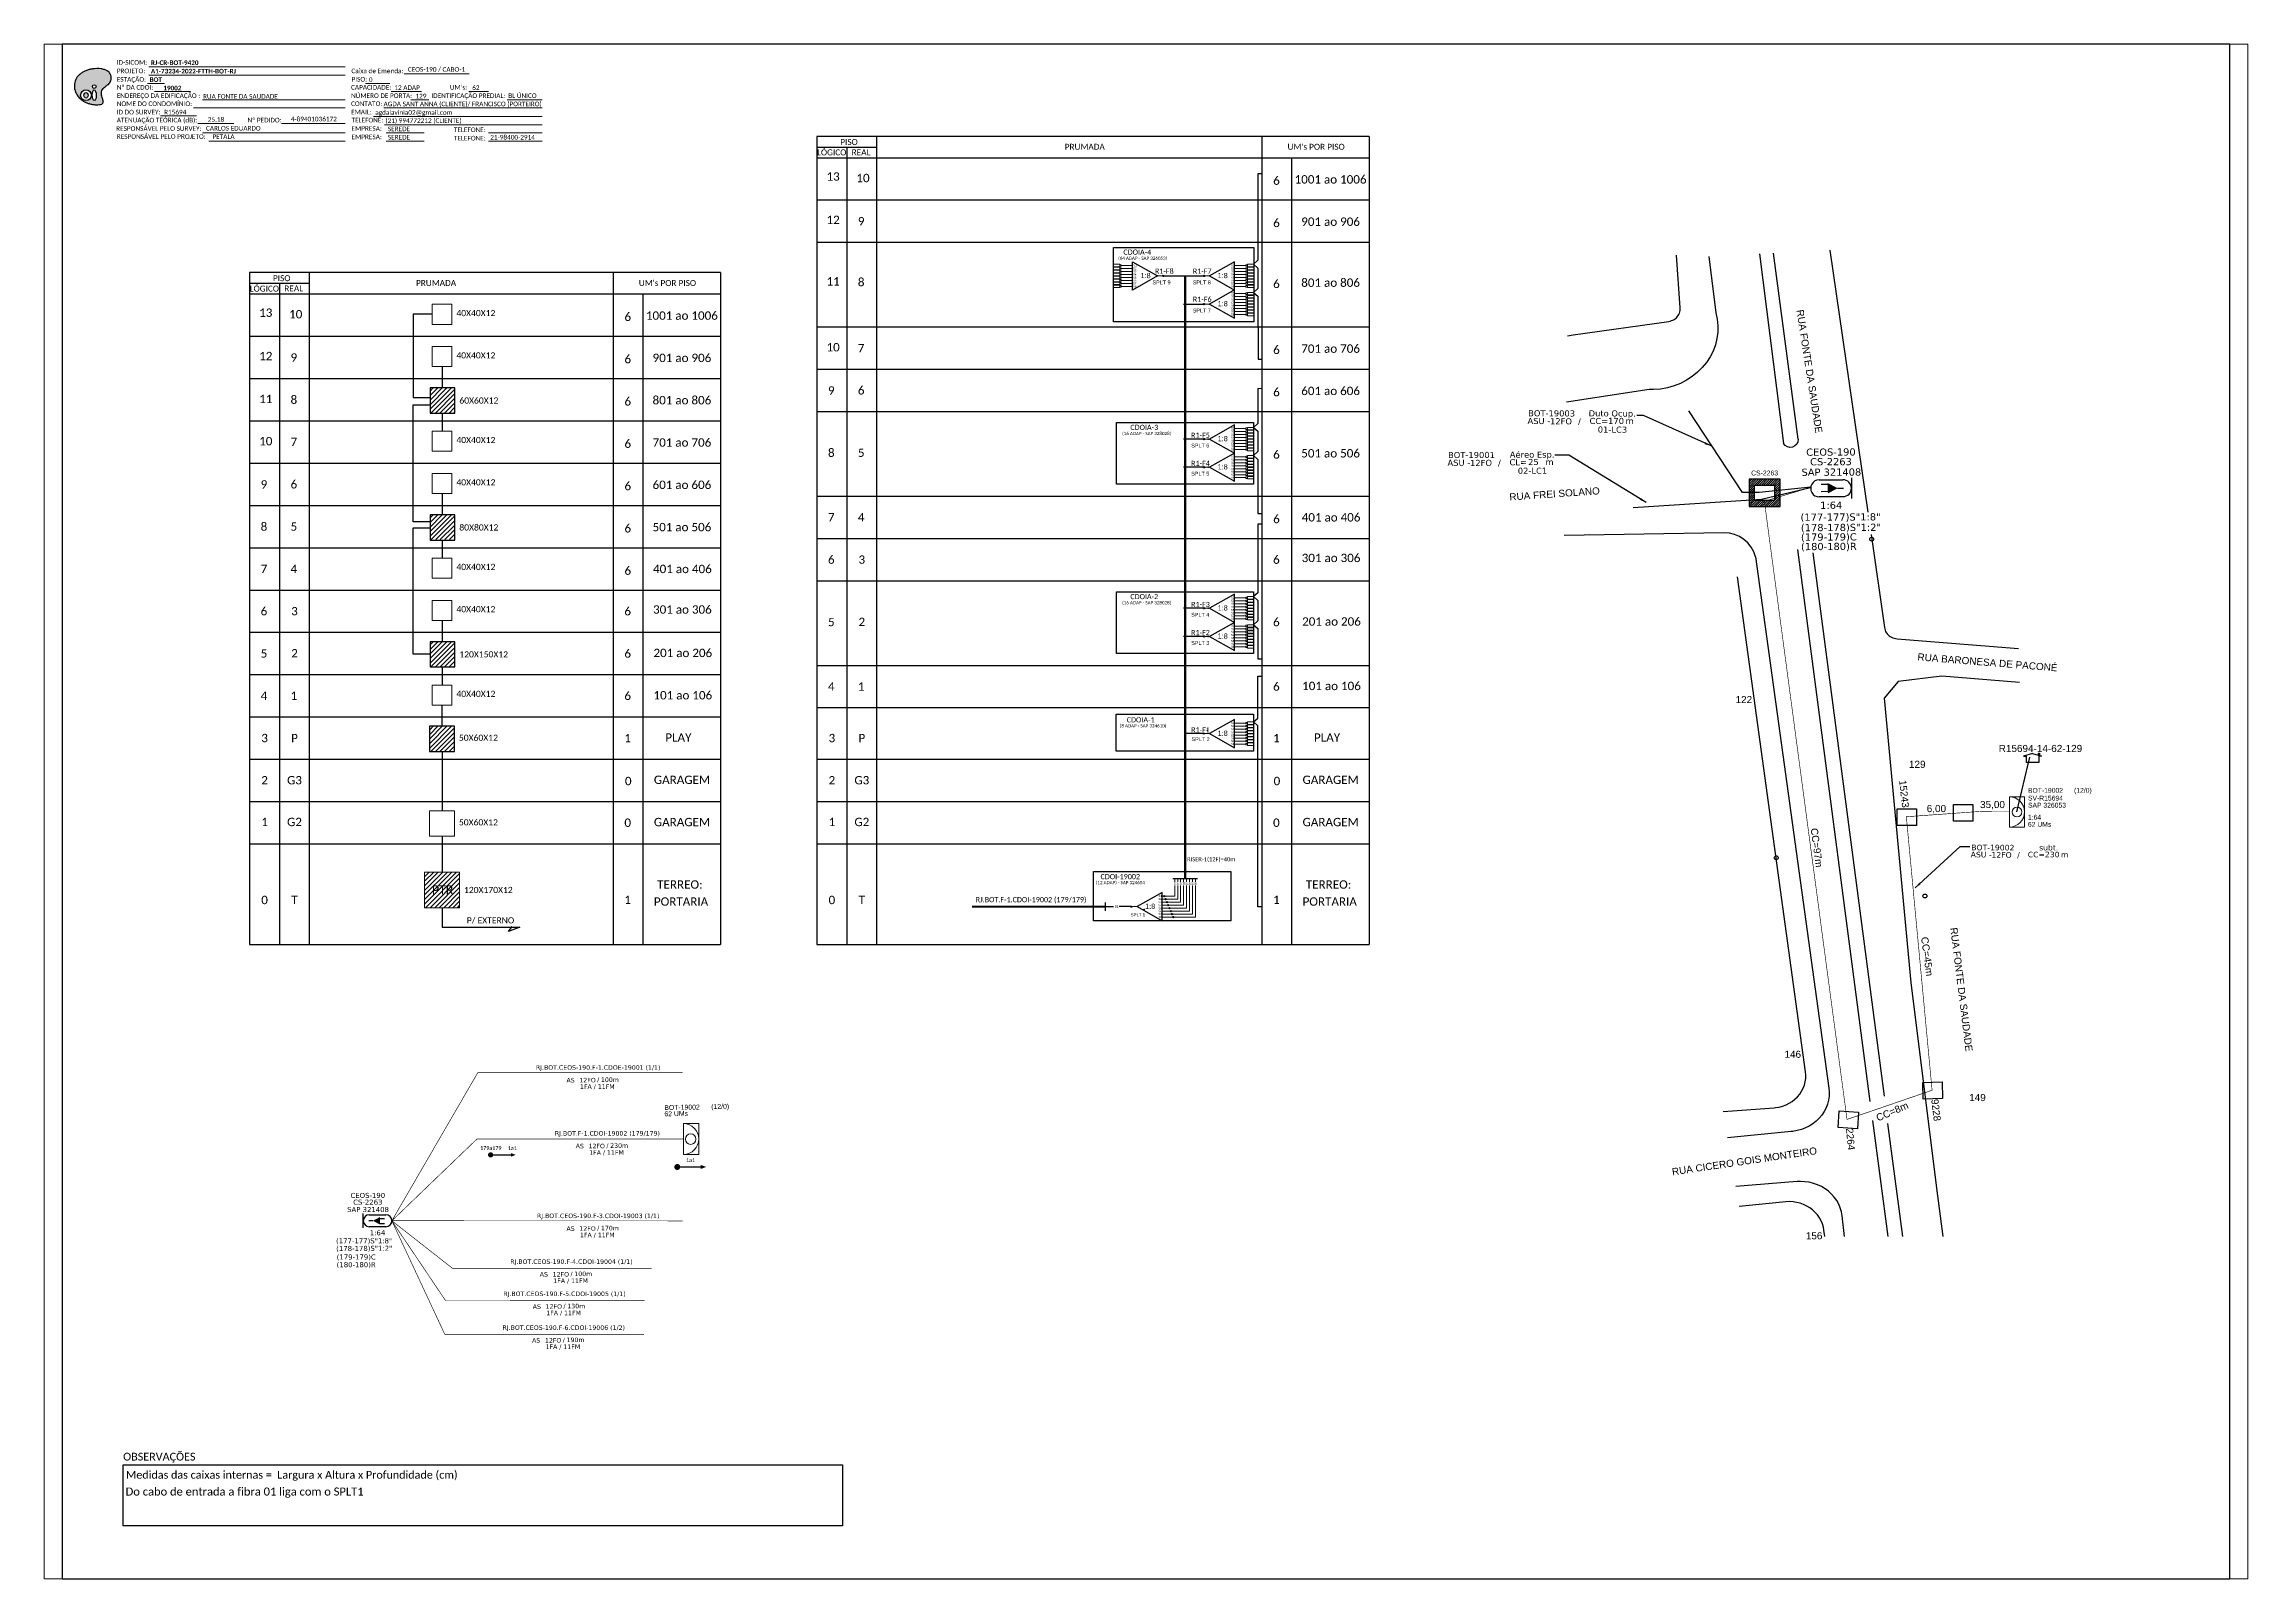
# Paper-space layout 'Layout1' of a CAD drawing. Header units: inches. Extents: x 693 to 1125, y -3 to 298.
# The model-space entities are those that its viewports show. They can reach past a viewport. Long polylines and large blocks are cut down to what shows.
import ezdxf
from ezdxf.enums import TextEntityAlignment as Align

# ---------------------------------------------------------------- set-up
doc = ezdxf.new("R2010")
doc.units = ezdxf.units.IN
doc.header["$LTSCALE"] = 0.5
for name, color, linetype in [('10.0-Cartográfico', 252, 'Continuous'), ('10.1-Caixas Subterrâneas', 5, 'Continuous'), ('20.4-CEOS', 1, 'Continuous'), ('CAP a instalar', 1, 'Continuous'), ('DROP DE CLIENTE', 140, 'Continuous'), ('label_cabos', 7, 'Continuous'), ('MUB_DIVISA', 7, 'Continuous'), ('MUB_NUMERACAO', 7, 'Continuous'), ('MUB_SEGMENTO', 7, 'Continuous'), ('NOS_DE_INFRAESTRUTURA', 3, 'Continuous'), ('SETA', 7, 'Continuous'), ('surveys', 7, 'Continuous'), ('surveys legendas', 7, 'Continuous'), ('VIEWPORT', 7, 'Continuous')]:
    doc.layers.add(name, color=color, linetype=linetype)
for name, color, linetype, lineweight in [("20.0-LEGENDA DOS CDO'S", 1, 'Continuous', 0), ('20.1-CDO_INTERIOR', 1, 'Continuous', 0), ('40.1-ETIQUETAS', 1, 'Continuous', 20)]:
    doc.layers.add(name, color=color, linetype=linetype, lineweight=lineweight)
doc.styles.add('ARIAL', font='arial.ttf')
doc.styles.add('siredit', font='verdana.ttf')
doc.styles.get("Standard").update_dxf_attribs({"font": 'arial.ttf'})
doc.styles.add('WMF-Calibri0', font='calibri.ttf')
doc.styles.add('WMF-Calibri1', font='calibrib.ttf')
doc.linetypes.add('FENCELINE1', pattern='A,0.25,-0.1,[133,ltypeshp.shx,S=0.1,R=0,X=-0.1,Y=0],-0.1,1', length=1.45)
doc.dimstyles.new('ISO-25', dxfattribs={"dimtxt": 2.5, "dimasz": 2.5, "dimexe": 1.25, "dimexo": 0.625, "dimtad": 1, "dimtxsty": 'Standard', "dimcen": 2.5, "dimadec": 0, "dimazin": 0, "dimtfac": 1, "dimtmove": 0, "dimatfit": 3, "dimfxl": 1, "dimarcsym": 0})

# ---------------------------------------------------------------- blocks, each defined once
blk = doc.blocks.new('OI')
h = blk.add_hatch(color=40)
edge = h.paths.add_edge_path()
edge.add_spline(control_points=[(4.35, -0.67), (3.92, -0.99), (3.26, -1.5), (2.81, -2.59), (2.9, -3.5), (3.06, -4.27), (3.31, -4.85), (3.37, -5.39), (3.4, -5.88), (3.2, -6.4), (2.54, -6.61), (1.65, -6.63), (0.55, -6.67), (-0.56, -6.42), (-1.61, -6.14), (-2.77, -5.61), (-3.92, -4.77), (-4.89, -3.7), (-5.34, -2.65), (-5.6, -1.94), (-5.85, -0.96), (-5.71, 0.47), (-5.1, 2.02), (-4.14, 3.02), (-3.3, 3.61), (-2.37, 4.16), (-1.36, 4.44), (-0.56, 4.7), (0.79, 4.85), (2.24, 4.97), (3.79, 4.57), (4.67, 4.21), (5.44, 3.65), (5.76, 2.99), (6.03, 2.21), (6.01, 1.46), (5.72, 0.64), (5.31, 0.08), (4.88, -0.38), (4.51, -0.55), (4.35, -0.67)], knot_values=[0, 0, 0, 0, 1.60434, 2.417191, 3.427595, 4.282808, 4.776746, 5.304182, 5.888771, 6.258406, 6.858137, 7.79129, 8.986195, 10.124242, 11.187857, 12.242908, 13.953784, 15.414161, 16.515391, 17.349188, 17.675853, 19.552021, 21.515531, 22.568638, 23.63245, 24.621084, 25.782718, 26.745347, 27.142653, 29.870543, 31.004649, 31.921532, 32.709589, 33.801391, 34.042471, 35.192333, 35.971461, 36.628871, 37.254359, 37.836911, 37.836911, 37.836911, 37.836911], degree=3, periodic=0)
h.paths.add_polyline_path([(1.13, -0.87, -1), (-0.04, -0.87, -1)], flags=16)
edge = h.paths.add_edge_path(flags=16)
edge.add_ellipse((0.56, -3.59), major_axis=(-0.02, 1.71), ratio=0.361305, start_angle=0, end_angle=360)
h.paths.add_polyline_path([(-0.36, -3.62, -1), (-3.8, -3.62, -1)], flags=16)
edge = h.paths.add_edge_path(flags=0)
edge.add_ellipse((-2.08, -3.62), major_axis=(0, 0.885), ratio=0.758294, start_angle=0, end_angle=360)
at = {"color": 40}
for centre, radius in [((-2.08, -3.62), 1.72), ((0.54, -0.87), 0.587)]:
    blk.add_circle(centre, radius, dxfattribs=at)
blk.add_ellipse((-2.08, -3.62), major_axis=(0, 0.885), ratio=0.758294, start_param=-3.141592653589792, end_param=3.141592653589792, dxfattribs=at)
blk.add_ellipse((0.56, -3.59), major_axis=(-0.02, 1.71), ratio=0.361305, dxfattribs=at)
at = {"color": 40, "start_tangent": (-0.800898, -0.598801), "end_tangent": (-0.800898, -0.598801)}
blk.add_spline([(4.35, -0.67), (3.2, -1.78), (2.9, -2.54), (2.92, -3.55), (3.12, -4.38), (3.28, -4.85), (3.37, -5.37), (3.35, -5.95), (3.2, -6.29), (2.66, -6.55), (1.73, -6.63), (0.54, -6.62), (-0.58, -6.41), (-1.6, -6.11), (-2.56, -5.67), (-3.95, -4.67), (-4.89, -3.56), (-5.37, -2.56), (-5.64, -1.78), (-5.72, -1.46), (-5.63, 0.42), (-4.84, 2.22), (-4.13, 2.99), (-3.27, 3.62), (-2.4, 4.09), (-1.3, 4.47), (-0.37, 4.72), (0.02, 4.77), (2.75, 4.8), (3.85, 4.53), (4.69, 4.16), (5.31, 3.68), (5.85, 2.73), (5.93, 2.5), (5.94, 1.35), (5.67, 0.62), (5.29, 0.08), (4.84, -0.36), (4.35, -0.67)], degree=3, dxfattribs=at)
blk = doc.blocks.new('SPLITTER_')
blk.add_point((0, 0))
at = {"style": 'ARIAL', "flags": 4}
blk.add_attdef('SPLT', (0, -3.26), '', height=1.5, dxfattribs=at)
blk = doc.blocks.new('SPLT_1-8_DIV_DIR')
h = blk.add_hatch(color=3)
h.dxf.hatch_style = 1
edge = h.paths.add_edge_path()
edge.add_arc((12.77, 4.04), 0.242, 0, 360)
h = blk.add_hatch(color=3)
h.dxf.hatch_style = 1
edge = h.paths.add_edge_path()
edge.add_arc((13.27, 2.88), 0.242, 0, 360)
h = blk.add_hatch(color=3)
h.dxf.hatch_style = 1
edge = h.paths.add_edge_path()
edge.add_arc((13.77, 1.73), 0.242, 0, 360)
h = blk.add_hatch(color=3)
h.dxf.hatch_style = 1
edge = h.paths.add_edge_path()
edge.add_arc((14.27, 0.58), 0.242, 0, 360)
h = blk.add_hatch(color=3)
h.dxf.hatch_style = 1
edge = h.paths.add_edge_path()
edge.add_arc((14.77, -0.58), 0.242, 0, 360)
h = blk.add_hatch(color=3)
h.dxf.hatch_style = 1
edge = h.paths.add_edge_path()
edge.add_arc((15.27, -1.73), 0.242, 0, 360)
h = blk.add_hatch(color=3)
h.dxf.hatch_style = 1
edge = h.paths.add_edge_path()
edge.add_arc((15.77, -2.88), 0.242, 0, 360)
h = blk.add_hatch(color=3)
h.dxf.hatch_style = 1
edge = h.paths.add_edge_path()
edge.add_arc((16.27, -4.04), 0.242, 0, 360)
at = {"color": 1, "lineweight": 0}
blk.add_lwpolyline([(2.22, 0), (0, 0)], dxfattribs=at)
at = {"color": 1}
blk.add_lwpolyline([(11.89, 5.45), (2.22, 0), (11.89, -5.45), (11.89, 5.45)], dxfattribs=at)
at = {"color": 7, "lineweight": 0}
for points in [[(12.77, 4.04), (11.89, 4.04)], [(11.89, 2.88), (13.27, 2.88)], [(11.89, 1.73), (13.77, 1.73)], [(11.89, 0.58), (14.27, 0.58)], [(11.89, -0.58), (14.77, -0.58)], [(11.89, -1.73), (15.27, -1.73)], [(11.89, -2.88), (15.77, -2.88)], [(11.89, -4.04), (16.27, -4.04)]]:
    blk.add_lwpolyline(points, dxfattribs=at)
at = {"color": 3}
for centre in [(12.77, 4.04), (13.27, 2.88), (13.77, 1.73), (14.27, 0.58), (14.77, -0.58), (15.27, -1.73), (15.77, -2.88), (16.27, -4.04)]:
    blk.add_circle(centre, 0.242, dxfattribs=at)
at = {"color": 1, "style": 'ARIAL'}
for s, height, p in [('1:8', 2, (5.35, -0.85)), ('S1', 0.75, (10.52, 3.77)), ('S2', 0.75, (10.52, 2.58)), ('S3', 0.75, (10.52, 1.37)), ('S4', 0.75, (10.52, 0.19)), ('S5', 0.75, (10.52, -1.02)), ('S6', 0.75, (10.52, -2.14)), ('S7', 0.75, (10.52, -3.24)), ('S8', 0.75, (10.52, -4.36))]:
    blk.add_text(s, height=height, dxfattribs=at).set_placement(p)
blk = doc.blocks.new('SPLT_1-8_SC-APC')
at = {"color": 1, "lineweight": 0}
blk.add_lwpolyline([(-17.04, -7.55), (-19.26, -7.55)], dxfattribs=at)
at = {"color": 1}
blk.add_lwpolyline([(-7.37, -2.1), (-17.04, -7.55), (-7.37, -13), (-7.37, -2.1)], dxfattribs=at)
at = {"color": 3, "lineweight": 0}
for points in [[(-2.99, -3.51), (-7.37, -3.51)], [(-7.37, -4.66), (-2.99, -4.66)], [(-7.37, -5.82), (-2.99, -5.82)], [(-7.37, -6.97), (-2.99, -6.97)], [(-7.37, -8.12), (-2.99, -8.12)], [(-2.41, -3.02), (-2.41, -4)], [(-2.41, -3.02), (0, -3.02)], [(-2.41, -4), (0, -4)], [(-2.41, -4.17), (-2.41, -5.16)], [(-2.41, -4.17), (0, -4.17)], [(-2.41, -5.16), (0, -5.16)], [(-2.41, -5.32), (-2.41, -6.31)], [(-2.41, -5.32), (0, -5.32)], [(-2.41, -6.31), (0, -6.31)], [(-2.41, -6.48), (-2.41, -7.46)], [(-2.41, -6.48), (0, -6.48)], [(-2.41, -7.46), (0, -7.46)], [(-2.41, -7.63), (-2.41, -8.62)], [(-2.41, -7.63), (0, -7.63)], [(-7.37, -9.28), (-2.99, -9.28)], [(-7.37, -10.43), (-2.99, -10.43)], [(-7.37, -11.58), (-2.99, -11.58)], [(-2.41, -8.62), (0, -8.62)], [(-2.41, -8.78), (-2.41, -9.77)], [(-2.41, -8.78), (0, -8.78)], [(-2.41, -9.77), (0, -9.77)], [(-2.41, -9.94), (-2.41, -10.92)], [(-2.41, -9.94), (0, -9.94)], [(-2.41, -10.92), (0, -10.92)], [(-2.41, -11.09), (-2.41, -12.08)], [(-2.41, -11.09), (0, -11.09)], [(-2.41, -12.08), (0, -12.08)]]:
    blk.add_lwpolyline(points, dxfattribs=at)
for points in [[(-2.99, -3.22), (-2.41, -3.22), (-2.41, -3.8), (-2.99, -3.8)], [(-2.99, -4.38), (-2.41, -4.38), (-2.41, -4.95), (-2.99, -4.95)], [(-2.99, -5.53), (-2.41, -5.53), (-2.41, -6.1), (-2.99, -6.1)], [(-2.99, -6.68), (-2.41, -6.68), (-2.41, -7.26), (-2.99, -7.26)], [(-2.99, -7.84), (-2.41, -7.84), (-2.41, -8.41), (-2.99, -8.41)], [(-2.99, -8.99), (-2.41, -8.99), (-2.41, -9.56), (-2.99, -9.56)], [(-2.99, -10.14), (-2.41, -10.14), (-2.41, -10.72), (-2.99, -10.72)], [(-2.99, -11.3), (-2.41, -11.3), (-2.41, -11.87), (-2.99, -11.87)]]:
    blk.add_lwpolyline(points, close=True, dxfattribs=at)
at = {"color": 1, "style": 'ARIAL'}
for s, height, p in [('1:8', 2, (-13.91, -8.4)), ('S1', 0.75, (-8.74, -3.78)), ('S2', 0.75, (-8.74, -4.97)), ('S3', 0.75, (-8.74, -6.18)), ('S4', 0.75, (-8.74, -7.36)), ('S5', 0.75, (-8.74, -8.57)), ('S6', 0.75, (-8.74, -9.69)), ('S7', 0.75, (-8.74, -10.78)), ('S8', 0.75, (-8.74, -11.9))]:
    blk.add_text(s, height=height, dxfattribs=at).set_placement(p)
blk = doc.blocks.new('SPLITTER FUTURO')
blk.add_point((0, 0))
at = {"style": 'ARIAL', "text_generation_flag": 6, "flags": 4}
for tag, p, height in [('SPLT', (-6.22, -4.1), 1.5), ('INSTAL.', (-6.25, -6.09), 1.25)]:
    blk.add_attdef(tag, p, '', height=height, rotation=180, dxfattribs=at)
blk = doc.blocks.new('SPLT_1-8_SC-APC_ESQ')
at = {"color": 3, "lineweight": 0}
for points in [[(2.41, -3.02), (0, -3.02)], [(2.41, -4), (0, -4)], [(2.41, -4.17), (0, -4.17)], [(2.41, -5.16), (0, -5.16)], [(2.41, -5.32), (0, -5.32)], [(2.41, -6.31), (0, -6.31)], [(2.41, -6.48), (0, -6.48)], [(2.41, -7.46), (0, -7.46)], [(2.41, -7.63), (0, -7.63)], [(2.41, -3.02), (2.41, -4)], [(2.41, -4.17), (2.41, -5.16)], [(2.41, -5.32), (2.41, -6.31)], [(2.41, -6.48), (2.41, -7.46)], [(2.41, -7.63), (2.41, -8.62)], [(2.99, -3.51), (7.37, -3.51)], [(7.37, -4.66), (2.99, -4.66)], [(7.37, -5.82), (2.99, -5.82)], [(7.37, -6.97), (2.99, -6.97)], [(7.37, -8.12), (2.99, -8.12)], [(2.41, -8.62), (0, -8.62)], [(2.41, -8.78), (0, -8.78)], [(2.41, -9.77), (0, -9.77)], [(2.41, -9.94), (0, -9.94)], [(2.41, -10.92), (0, -10.92)], [(2.41, -11.09), (0, -11.09)], [(2.41, -12.08), (0, -12.08)], [(2.41, -8.78), (2.41, -9.77)], [(2.41, -9.94), (2.41, -10.92)], [(2.41, -11.09), (2.41, -12.08)], [(7.37, -9.28), (2.99, -9.28)], [(7.37, -10.43), (2.99, -10.43)], [(7.37, -11.58), (2.99, -11.58)]]:
    blk.add_lwpolyline(points, dxfattribs=at)
for points in [[(2.99, -3.22), (2.41, -3.22), (2.41, -3.8), (2.99, -3.8)], [(2.99, -4.38), (2.41, -4.38), (2.41, -4.95), (2.99, -4.95)], [(2.99, -5.53), (2.41, -5.53), (2.41, -6.1), (2.99, -6.1)], [(2.99, -6.68), (2.41, -6.68), (2.41, -7.26), (2.99, -7.26)], [(2.99, -7.84), (2.41, -7.84), (2.41, -8.41), (2.99, -8.41)], [(2.99, -8.99), (2.41, -8.99), (2.41, -9.56), (2.99, -9.56)], [(2.99, -10.14), (2.41, -10.14), (2.41, -10.72), (2.99, -10.72)], [(2.99, -11.3), (2.41, -11.3), (2.41, -11.87), (2.99, -11.87)]]:
    blk.add_lwpolyline(points, close=True, dxfattribs=at)
at = {"color": 1}
blk.add_lwpolyline([(7.37, -2.1), (17.04, -7.55), (7.37, -13), (7.37, -2.1)], dxfattribs=at)
at = {"color": 1, "lineweight": 0}
blk.add_lwpolyline([(17.04, -7.55), (19.26, -7.55)], dxfattribs=at)
at = {"color": 1, "style": 'ARIAL'}
for s, height, p in [('S5', 0.75, (7.55, -8.57)), ('S3', 0.75, (7.55, -6.18)), ('S4', 0.75, (7.55, -7.36)), ('S2', 0.75, (7.56, -4.97)), ('S1', 0.75, (7.7, -3.78)), ('1:8', 2, (10.45, -8.4)), ('S6', 0.75, (7.55, -9.69)), ('S7', 0.75, (7.55, -10.78)), ('S8', 0.75, (7.55, -11.9))]:
    blk.add_text(s, height=height, dxfattribs=at).set_placement(p)
blk = doc.blocks.new('*U46')
at = {"layer": '20.4-CEOS', "color": 7, "style": 'siredit'}
for tag, p in [('FIBRAS_SPLITTER', (0, 0)), ('FIBRAS_TOP_C', (0, -4.13)), ('RESERVA_FINAIS', (0, -5.46))]:
    blk.add_attdef(tag, p, '', height=1.01, dxfattribs=at)
for tag, p, flags in [('QTDE', (0, -9.4), 1), ('ID_ATIVIDADE', (0, -6.77), 3), ('FATOR', (0, -8.09), 1), ('FID', (0, -10.71), 1)]:
    blk.add_attdef(tag, p, '', height=1.01, dxfattribs=dict(at, flags=flags))
blk = doc.blocks.new('*U45')
at = {"layer": '20.4-CEOS', "color": 7, "style": 'siredit'}
blk.add_attdef('FIBRAS_SPLITTER', (0, 0), '', height=1.01, dxfattribs=at)
for tag, p, flags in [('QTDE', (0, -4.11), 1), ('ID_ATIVIDADE', (0, -1.48), 3), ('FATOR', (0, -2.79), 1), ('FID', (0, -5.42), 1)]:
    blk.add_attdef(tag, p, '', height=1.01, dxfattribs=dict(at, flags=flags))
blk = doc.blocks.new('ETIQUETA_RS5F')
at = {"layer": '40.1-ETIQUETAS', "color": 0, "style": 'siredit'}
blk.add_text('/', height=1.5, dxfattribs=at).set_placement((1.55, -1.95), align=Align.MIDDLE_RIGHT)
for tag, p in [('ETIQUETA_R_SECUNDARIA', (1.18, 2.1)), ('ETIQUETA_R_PRIMARIA', (1.18, 4.1)), ('F_ATIVAS/F_MORTAS', (1.11, -4.24))]:
    blk.add_attdef(tag, text='', height=1.5, dxfattribs=at).set_placement(p, align=Align.MIDDLE_CENTER)
for tag, p in [('TIPO_CABO', (-6.62, -2.12)), ('CAP_CABO', (0.37, -2.09))]:
    blk.add_attdef(tag, text='', height=1.5, dxfattribs=at).set_placement(p, align=Align.MIDDLE_RIGHT)
for tag, p in [('FUSÃO_1', (0.82, -8.39)), ('FUSÃO_2', (0.82, -10.6)), ('FUSÃO_3', (0.82, -12.93)), ('FUSÃO_4', (0.82, -15.14)), ('FUSÃO_5', (0.82, -17.16))]:
    blk.add_attdef(tag, text='', height=1.5, dxfattribs=at).set_placement(p, align=Align.CENTER)
blk.add_attdef('METROS', text='', height=1.5, dxfattribs=at).set_placement((2.11, -1.95), align=Align.MIDDLE_LEFT)
blk = doc.blocks.new('CDOE_CT_POSTE')
at = {"layer": "20.0-LEGENDA DOS CDO'S", "color": 0, "style": 'ARIAL'}
for tag, p in [('CDO_N', (0.12, 5.25)), ('CORDOALHA', (0.12, 4.02)), ('SAP', (0.12, 2.96)), ('1:XX', (0.14, 1.23)), ('UMS', (0.14, 0.22))]:
    blk.add_attdef(tag, p, '', height=0.68, rotation=0.118, dxfattribs=at)
blk.add_attdef('FIBRAS_UTILIZADAS', text='', height=0.68, rotation=0.118, dxfattribs=at).set_placement((7.83, 5.26), align=Align.CENTER)
blk = doc.blocks.new('DV')
at = {"linetype": 'Continuous'}
blk.add_circle((0, 0), 0.00000275, dxfattribs=at)
blk = doc.blocks.new('MHMZ')
at = {"color": 0}
for p, q in [((-0.0000128, 0.0000113), (0.0000144, 0.0000113)), ((-0.0000128, -0.0000121), (-0.0000128, 0.0000113)), ((0.0000144, 0.0000113), (0.0000144, -0.0000121)), ((0.0000144, -0.0000121), (-0.0000128, -0.0000121))]:
    blk.add_line(p, q, dxfattribs=at)
blk = doc.blocks.new('SURVEY_SURVEY')
for p, q in [((-0.000013, 0.0000127), (-0.0000255, 0.000009)), ((-0.0000255, 0.000009), (-0.0000216, 0.000009)), ((-0.0000216, 0), (-0.0000216, 0.000009)), ((-0.000013, 0.0000127), (-0.0000004, 0.000009)), ((-0.0000045, 0.0000132), (-0.0000032, 0.0000132)), ((-0.0000045, 0.0000103), (-0.0000045, 0.0000132)), ((-0.0000004, 0.000009), (-0.0000043, 0.000009)), ((-0.0000043, 0.000009), (-0.0000043, 0)), ((-0.0000032, 0.0000132), (-0.0000032, 0.0000099)), ((-0.0000043, 0), (-0.0000216, 0))]:
    blk.add_line(p, q)
blk = doc.blocks.new('CDOI_CT_DRT')
at = {"layer": '20.1-CDO_INTERIOR', "color": 0, "lineweight": 18}
blk.add_lwpolyline([(2.13, -2.13), (2.13, 2.12), (0, 2.12), (0, -2.13)], close=True, dxfattribs=at)
blk.add_circle((1.06, 0), 0.68, dxfattribs=at)
blk.add_arc((0, 0), 2.13, 269.9724, 89.9724, dxfattribs=at)
at = {"layer": "20.0-LEGENDA DOS CDO'S", "color": 0, "style": 'ARIAL'}
for tag, p in [('CDO_N', (2.61, 2.69)), ('SAP', (2.61, 0.61)), ('SURVEY', (2.61, 1.6)), ('1:XX', (2.6, -1.08)), ('UMS', (2.6, -2.09))]:
    blk.add_attdef(tag, p, '', height=0.68, rotation=359.9724, dxfattribs=at)
blk.add_attdef('FIBRAS_UTILIZADAS', text='', height=0.68, rotation=359.9724, dxfattribs=at).set_placement((10.32, 2.69), align=Align.CENTER)
blk = doc.blocks.new('*U53')
at = {"layer": '20.4-CEOS', "color": 7, "style": 'siredit'}
for tag, p in [('FIBRAS_SPLITTER', (0, 0)), ('FIBRAS_TOP_C', (0, -4.13)), ('RESERVA_FINAIS', (0, -5.46))]:
    blk.add_attdef(tag, p, '', height=1.01, dxfattribs=at)
for tag, p, flags in [('ID_ATIVIDADE', (0, -6.77), 3), ('QTDE', (0, -9.4), 1), ('FATOR', (0, -8.09), 1), ('FID', (0, -10.71), 1)]:
    blk.add_attdef(tag, p, '', height=1.01, dxfattribs=dict(at, flags=flags))
blk = doc.blocks.new('*U52')
at = {"layer": '20.4-CEOS', "color": 7, "style": 'siredit'}
blk.add_attdef('FIBRAS_SPLITTER', (0, 0), '', height=1.01, dxfattribs=at)
for tag, p, flags in [('QTDE', (0, -4.11), 1), ('ID_ATIVIDADE', (0, -1.48), 3), ('FATOR', (0, -2.79), 1), ('FID', (0, -5.42), 1)]:
    blk.add_attdef(tag, p, '', height=1.01, dxfattribs=dict(at, flags=flags))
blk = doc.blocks.new('*X2')
at = {"color": 0, "linetype": 'Continuous'}
for p, q in [((-1.25, 0.34099), (-0.49099, 1.1)), ((-1.25, 0.517767), (-0.667767, 1.1)), ((-1.25, 0.694544), (-0.844544, 1.1)), ((-1.25, 0.87132), (-1.02132, 1.1)), ((-1.25, 1.048097), (-1.198097, 1.1)), ((-1.25, 0.164214), (-0.8035, 0.610714)), ((-1.25, -0.012563), (-0.8035, 0.433937)), ((-1.25, -0.18934), (-0.8035, 0.25716)), ((-1.25, -0.366117), (-0.8035, 0.080383)), ((-0.789214, 0.625), (-0.314214, 1.1)), ((-0.612437, 0.625), (-0.137437, 1.1)), ((-0.43566, 0.625), (0.03934, 1.1)), ((-0.258883, 0.625), (0.216117, 1.1)), ((-0.082107, 0.625), (0.392893, 1.1)), ((0.09467, 0.625), (0.56967, 1.1)), ((0.271447, 0.625), (0.746447, 1.1)), ((0.448223, 0.625), (0.923223, 1.1)), ((0.625, 0.625), (1.1, 1.1)), ((0.801777, 0.625), (1.25, 1.073223)), ((0.8035, 0.449947), (1.25, 0.896447)), ((0.8035, 0.27317), (1.25, 0.71967)), ((0.8035, 0.096393), (1.25, 0.542893)), ((0.8035, -0.080383), (1.25, 0.366117)), ((0.8035, -0.25716), (1.25, 0.18934)), ((0.8035, -0.433937), (1.25, 0.012563)), ((-1.25, -0.542893), (-0.8035, -0.096393)), ((-1.25, -0.71967), (-0.8035, -0.27317)), ((-1.25, -0.896447), (-0.8035, -0.449947)), ((-1.25, -1.073223), (-0.801777, -0.625)), ((-1.1, -1.1), (-0.625, -0.625)), ((-0.923223, -1.1), (-0.448223, -0.625)), ((-0.746447, -1.1), (-0.271447, -0.625)), ((-0.56967, -1.1), (-0.09467, -0.625)), ((-0.392893, -1.1), (0.082107, -0.625)), ((-0.216117, -1.1), (0.258883, -0.625)), ((-0.03934, -1.1), (0.43566, -0.625)), ((0.137437, -1.1), (0.612437, -0.625)), ((0.314214, -1.1), (0.789214, -0.625)), ((0.49099, -1.1), (1.25, -0.34099)), ((0.667767, -1.1), (1.25, -0.517767)), ((0.8035, -0.610714), (1.25, -0.164214)), ((0.844544, -1.1), (1.25, -0.694544)), ((1.02132, -1.1), (1.25, -0.87132)), ((1.198097, -1.1), (1.25, -1.048097))]:
    blk.add_line(p, q, dxfattribs=at)
blk = doc.blocks.new('MANHOLE_MQ')
at = {"color": 0, "linetype": 'Continuous'}
for p, q in [((0.00000623, 0.00000569), (-0.00000627, 0.00000569)), ((-0.00000627, 0.00000569), (-0.00000627, -0.00000531)), ((-0.00000404, 0.00000331), (0.00000399, 0.00000331)), ((-0.00000404, -0.00000294), (-0.00000404, 0.00000331)), ((0.00000399, 0.00000331), (0.00000399, -0.00000294)), ((0.00000623, -0.00000531), (0.00000623, 0.00000569)), ((-0.00000627, -0.00000531), (0.00000623, -0.00000531)), ((0.00000399, -0.00000294), (-0.00000404, -0.00000294)), ((0.00000399, -0.00000294), (0.00000399, -0.00000294))]:
    blk.add_line(p, q, dxfattribs=at)
at = {"color": 0, "linetype": 'Continuous', "xscale": 5e-06, "yscale": 5e-06, "zscale": 1e-05}
blk.add_blockref('*X2', (-0.00000002, 0.00000019), dxfattribs=at)
blk = doc.blocks.new('Inst CB DT OCUP CFOA-SM-ASU-120-S-12')
at = {"layer": 'label_cabos', "color": 0, "style": 'siredit'}
for tag, flags, p in [('ID_ATIVIDADE', 3, (1.31, 2.67)), ('FATOR', 1, (11.56, 2.55))]:
    blk.add_attdef(tag, text='', height=1, rotation=359.69, dxfattribs=dict(at, flags=flags)).set_placement(p, align=Align.MIDDLE_CENTER)
for tag, p in [('TIPO_CABO', (1.26, 0)), ('DESTINO_CABO', (3.13, 1.26)), ('CABO', (4.69, -0.05)), ('/', (7.71, -0.05)), ('LANCE', (10.91, 0)), ('TIPO_CABO', (13.11, 1.24)), ('UND', (15.96, 0)), ('FID', (13.15, -1.41))]:
    blk.add_attdef(tag, text='', height=1, rotation=359.69, dxfattribs=at).set_placement(p, align=Align.MIDDLE_CENTER)
blk.add_attdef('QTDE', (12.43, -0.47), '', height=1, rotation=359.69, dxfattribs=at)
blk = doc.blocks.new('Inst CB ESP CFOA-SM-ASU-120-S-12')
at = {"layer": 'label_cabos', "color": 0, "style": 'siredit'}
for tag, flags, p in [('ID_ATIVIDADE', 3, (1.31, 2.67)), ('FATOR', 1, (11.56, 2.55))]:
    blk.add_attdef(tag, text='', height=1, rotation=359.69, dxfattribs=dict(at, flags=flags)).set_placement(p, align=Align.MIDDLE_CENTER)
for tag, p in [('TIPO_CABO', (1.26, 0)), ('DESTINO_CABO', (3.13, 1.26)), ('CABO', (4.69, -0.05)), ('/', (7.71, -0.05)), ('LANCE', (10.81, 0)), ('TIPO_CABO', (13.11, 1.24)), ('UND', (15.96, 0)), ('FID', (13.15, -1.41))]:
    blk.add_attdef(tag, text='', height=1, rotation=359.69, dxfattribs=at).set_placement(p, align=Align.MIDDLE_CENTER)
blk.add_attdef('QTDE', (12.43, -0.47), '', height=1, rotation=359.69, dxfattribs=at)

msp = doc.modelspace()

# ---------------------------------------------------------------- hatches: boundary and pattern name
h = msp.add_hatch(color=3)
h.dxf.hatch_style = 1
edge = h.paths.add_edge_path()
edge.add_arc((425.98, 504.27), 0.256, 0, 360)
h = msp.add_hatch(color=3)
h.dxf.hatch_style = 1
edge = h.paths.add_edge_path()
edge.add_arc((441.7, 504.27), 0.256, 0, 360)
h = msp.add_hatch(color=3)
h.dxf.hatch_style = 1
edge = h.paths.add_edge_path()
edge.add_arc((441.7, 493.37), 0.256, 0, 360)
h = msp.add_hatch()
h.set_pattern_fill('ANSI31', color=1, scale=10, style=0)
h.set_pattern_definition([(45, (-473.4436, 63.2086), (-0.8838835, 0.8838835), [])])
h.paths.add_polyline_path([(151.75, 460.93), (142.28, 460.93), (142.28, 451.33), (151.75, 451.33)])
h.paths.add_polyline_path([(150.06, 451.52), (150.06, 451.52), (150.06, 456.67), (150.06, 456.67)], flags=24)
h = msp.add_hatch(color=3)
h.dxf.hatch_style = 1
edge = h.paths.add_edge_path()
edge.add_arc((441.7, 441.13), 0.256, 0, 360)
h = msp.add_hatch(color=3)
h.dxf.hatch_style = 1
edge = h.paths.add_edge_path()
edge.add_arc((441.7, 430.24), 0.256, 0, 360)
h = msp.add_hatch()
h.set_pattern_fill('ANSI31', color=1, scale=10, style=0)
h.set_pattern_definition([(45, (-473.4436, 14.093), (-0.8838835, 0.8838835), [])])
h.paths.add_polyline_path([(151.75, 411.81), (142.28, 411.81), (142.28, 402.21), (151.75, 402.21)])
h.paths.add_polyline_path([(150.06, 402.41), (150.06, 402.41), (150.06, 407.56), (150.06, 407.56)], flags=24)
h = msp.add_hatch(color=3)
h.dxf.hatch_style = 1
edge = h.paths.add_edge_path()
edge.add_arc((441.7, 375.64), 0.256, 0, 360)
h = msp.add_hatch()
h.set_pattern_fill('ANSI31', color=1, scale=10, style=0)
h.set_pattern_definition([(45, (-473.4436, -35.0226), (-0.8838835, 0.8838835), [])])
h.paths.add_polyline_path([(151.75, 362.7), (142.28, 362.7), (142.28, 353.1), (151.75, 353.1)])
h.paths.add_polyline_path([(150.06, 353.29), (150.06, 353.29), (150.06, 358.44), (150.06, 358.44)], flags=24)
h = msp.add_hatch(color=3)
h.dxf.hatch_style = 1
edge = h.paths.add_edge_path()
edge.add_arc((441.7, 364.75), 0.256, 0, 360)
h = msp.add_hatch()
h.set_pattern_fill('ANSI31', color=1, scale=10, style=0)
h.set_pattern_definition([(45, (-473.4436, -67.7664), (-0.8838835, 0.8838835), [])])
h.paths.add_polyline_path([(151.75, 329.96), (142.28, 329.96), (142.28, 320.35), (151.75, 320.35)])
h.paths.add_polyline_path([(150.06, 320.55), (150.06, 320.55), (150.06, 325.7), (150.06, 325.7)], flags=24)
h = msp.add_hatch(color=3)
h.dxf.hatch_style = 1
edge = h.paths.add_edge_path()
edge.add_arc((441.66, 327.12), 0.242, 0, 360)
h = msp.add_hatch()
h.set_pattern_fill('ANSI31', color=1, scale=10, style=0)
h.set_pattern_definition([(45, (-471.4736, -124.2033), (-0.8838835, 0.8838835), [])])
h.paths.add_polyline_path([(140.15, 259.76), (153.72, 259.76), (153.72, 273.52), (140.15, 273.52)])
h.paths.add_polyline_path([(142.15, 264.11), (152.23, 264.11), (152.23, 269.26), (142.15, 269.26)], flags=24)
h = msp.add_hatch(color=3)
h.dxf.hatch_style = 1
edge = h.paths.add_edge_path()
edge.add_arc((413.6, 260.17), 0.205, 0, 360)

# ---------------------------------------------------------------- linework, layer by layer
at = {"color": 3}
for p, q in [((147.1, 460.93), (147.1, 469.16)), ((147.1, 444.19), (147.1, 451.17)), ((147.1, 411.81), (147.1, 420.05)), ((147.1, 395.07), (147.1, 402.05)), ((147.1, 362.7), (147.1, 370.93)), ((147.1, 345.95), (147.1, 352.94)), ((146.93, 329.96), (146.93, 338.19))]:
    msp.add_line(p, q, dxfattribs=at)
at = {"color": 5}
msp.add_line((441.66, 327.12), (434.44, 327.12), dxfattribs=at)
for points in [[(0, 0), (838.56, 0), (838.56, 594), (0, 594), (0, 0)], [(291.97, 558.25), (291.97, 245.53)], [(315.11, 245.53), (315.11, 558.25)], [(464.14, 558.25), (464.14, 245.53)], [(505.58, 558.25), (505.58, 245.53)], [(303.54, 554.14), (303.54, 245.53)], [(475.72, 245.53), (475.72, 550.02)], [(291.97, 533.65), (505.58, 533.65)], [(291.97, 517.28), (505.58, 517.28)], [(72.48, 505.54), (72.48, 245.53)], [(95.62, 245.53), (95.62, 505.54)], [(213.18, 505.54), (213.18, 245.53)], [(254.61, 505.54), (254.61, 245.53)], [(84.05, 501.43), (84.05, 245.53)], [(224.75, 245.53), (224.75, 497.31)], [(72.48, 480.94), (254.61, 480.94)], [(291.97, 484.54), (505.58, 484.54)], [(72.48, 464.57), (254.61, 464.57)], [(291.97, 468.16), (505.58, 468.16)], [(72.48, 448.2), (254.61, 448.2)], [(291.97, 451.79), (505.58, 451.79)], [(72.48, 431.83), (254.61, 431.83)], [(291.97, 419.05), (505.58, 419.05)], [(72.48, 415.46), (254.61, 415.46)], [(291.97, 402.68), (505.58, 402.68)], [(72.48, 399.08), (254.61, 399.08)], [(291.97, 386.31), (505.58, 386.31)], [(72.48, 382.71), (254.61, 382.71)], [(72.48, 366.34), (254.61, 366.34)], [(72.48, 349.97), (254.61, 349.97)], [(291.97, 353.56), (505.58, 353.56)], [(72.48, 333.6), (254.61, 333.6)], [(291.97, 337.19), (505.58, 337.19)], [(72.48, 317.22), (254.61, 317.22)], [(291.97, 317.22), (505.58, 317.22)], [(72.48, 300.85), (254.61, 300.85)], [(291.97, 300.85), (505.58, 300.85)], [(72.48, 284.48), (254.61, 284.48)], [(291.97, 284.48), (505.58, 284.48)], [(72.48, 245.53), (254.61, 245.53)], [(291.97, 245.53), (505.58, 245.53)]]:
    msp.add_lwpolyline(points)
at = {"color": 7, "lineweight": 0}
for points in [[(33.47, 585.24), (109.44, 585.24)], [(33.47, 581.96), (109.44, 581.96)], [(132.28, 582.45), (157.42, 582.45)], [(32.96, 578.68), (39.51, 578.68)], [(35.62, 575.61), (49.56, 575.61)], [(54.19, 572.37), (109.44, 572.37)], [(117.24, 578.72), (126.72, 578.72)], [(127.29, 575.61), (138.91, 575.61)], [(134.87, 572.37), (141.82, 572.37)], [(157.23, 575.61), (164.9, 575.61)], [(172.05, 572.37), (185.6, 572.37)], [(37.94, 566.2), (51.88, 566.2)], [(50.78, 569.26), (109.44, 569.26)], [(52.47, 563.23), (66.42, 563.23)], [(84.8, 563.24), (109.3, 563.24)], [(85.31, 563.24), (109.46, 563.24)], [(120.37, 566.02), (185.63, 566.02)], [(124.4, 569.26), (185.63, 569.26)], [(124.65, 562.79), (185.63, 562.79)], [(54.19, 559.67), (109.44, 559.67)], [(56.68, 556.44), (109.44, 556.44)], [(125.26, 559.67), (140.06, 559.67)], [(125.26, 556.44), (140.06, 556.44)], [(164.86, 559.67), (185.63, 559.67)], [(164.86, 556.44), (185.63, 556.44)]]:
    msp.add_lwpolyline(points, dxfattribs=at)
at = {"color": 0}
for points in [[(505.58, 558.25), (291.97, 558.25)], [(291.97, 554.14), (315.11, 554.14)], [(291.97, 550.02), (505.58, 550.02)], [(254.61, 505.54), (72.48, 505.54)], [(72.48, 501.43), (95.62, 501.43)], [(72.48, 497.31), (254.61, 497.31)]]:
    msp.add_lwpolyline(points, dxfattribs=at)
at = {"color": 3}
for points in [[(464.15, 543.79), (462.5, 543.79), (462.49, 510.3), (460.93, 508.79), (462.49, 507.29), (462.49, 499.4), (460.93, 497.9), (462.49, 496.39), (462.66, 472.09), (464.31, 472.09)], [(143.1, 489.42), (135.77, 489.42), (135.77, 457.22), (142.29, 457.22)], [(464.15, 460.63), (462.5, 460.64), (462.49, 447.17), (460.93, 445.66), (462.49, 444.15), (462.49, 436.27), (460.93, 434.76), (462.49, 433.26), (462.49, 412.32), (464.14, 412.32)], [(142.29, 409.13), (135.69, 409.13), (135.69, 454.34), (142.29, 454.34)], [(142.29, 357.82), (135.69, 357.82), (135.69, 406.76), (142.29, 406.76)], [(464.15, 408.21), (462.5, 408.21), (462.49, 381.68), (460.93, 380.17), (462.49, 378.67), (462.49, 370.78), (460.93, 369.28), (462.49, 367.77), (462.49, 356.05), (464.14, 356.05)], [(464.14, 260.08), (462.49, 260.08), (462.49, 330.14), (460.92, 331.65), (462.49, 333.16), (462.49, 349.36), (464.14, 349.36)], [(146.93, 320.19), (146.93, 297.21)], [(146.93, 287.45), (146.93, 273.52)], [(403.62, 260.17), (406.7, 260.17)], [(413.6, 260.17), (408.85, 260.17)]]:
    msp.add_lwpolyline(points, dxfattribs=at)
at = {"color": 1}
for points in [[(406.72, 515.32), (460.96, 515.32), (460.96, 486.5), (406.72, 486.5)], [(151.92, 460.93), (142.29, 460.93), (142.29, 451.17), (151.92, 451.17)], [(407.8, 447.56), (460.93, 447.56), (460.93, 423.67), (407.8, 423.67)], [(151.92, 411.81), (142.29, 411.81), (142.29, 402.05), (151.92, 402.05)], [(407.8, 382.07), (460.93, 382.07), (460.93, 358.18), (407.8, 358.18)], [(151.92, 362.7), (142.29, 362.7), (142.29, 352.94), (151.92, 352.94)], [(407.79, 334.67), (460.92, 334.67), (460.92, 320.35), (407.79, 320.35)], [(151.75, 329.96), (142.12, 329.96), (142.12, 320.19), (151.75, 320.19)], [(398.98, 273.72), (452.11, 273.72), (452.11, 254.62), (398.98, 254.62)]]:
    msp.add_lwpolyline(points, close=True, dxfattribs=at)
at = {"color": 5}
for points in [[(425.98, 504.27), (441.67, 504.27)], [(433.82, 493.37), (441.67, 493.37)], [(441.67, 441.13), (433.82, 441.13)], [(441.67, 430.24), (433.82, 430.24)], [(441.67, 375.64), (433.82, 375.64)], [(441.67, 364.75), (433.82, 364.75)], [(429.68, 271.12), (439.17, 271.12)]]:
    msp.add_lwpolyline(points, dxfattribs=at)
msp.add_lwpolyline([(434.44, 271.12, 0.8, 0.8, 0), (434.44, 504.27, 0.8, 0.8, 0), (434.44, 504.27, 0.8, 0.8, 0)], format="xyseb", dxfattribs=at)
at = {"lineweight": 0}
for points in [[(150.76, 493.3), (143.1, 493.3), (143.1, 485.53), (150.76, 485.53)], [(150.76, 476.93), (143.1, 476.93), (143.1, 469.16), (150.76, 469.16)], [(150.76, 444.19), (143.1, 444.19), (143.1, 436.42), (150.76, 436.42)], [(150.76, 427.81), (143.1, 427.81), (143.1, 420.05), (150.76, 420.05)], [(150.76, 395.07), (143.1, 395.07), (143.1, 387.3), (150.76, 387.3)], [(150.76, 378.7), (143.1, 378.7), (143.1, 370.93), (150.76, 370.93)], [(150.76, 345.95), (143.1, 345.95), (143.1, 338.19), (150.76, 338.19)], [(151.75, 297.21), (142.12, 297.21), (142.12, 287.45), (151.75, 287.45)]]:
    msp.add_lwpolyline(points, close=True, dxfattribs=at)
at = {"color": 1, "lineweight": 0}
msp.add_lwpolyline([(140.15, 273.52), (153.72, 273.52), (153.72, 259.76), (140.15, 259.76)], close=True, dxfattribs=at)
at = {"color": 5, "lineweight": 0}
for points in [[(430.37, 268.38), (430.37, 264.21), (426.61, 264.21)], [(427.11, 263.06), (431.53, 263.06), (431.53, 268.41)], [(427.61, 261.9), (432.69, 261.9), (432.69, 268.41)], [(428.11, 260.75), (433.84, 260.75), (433.84, 268.41)], [(428.61, 259.6), (435, 259.6), (435, 268.41)], [(429.11, 258.44), (436.16, 258.44), (436.16, 268.41)], [(429.61, 257.29), (437.31, 257.29), (437.31, 268.41)], [(430.11, 256.14), (438.47, 256.14), (438.47, 268.41)], [(430.37, 271.12), (430.37, 269.8)], [(431.53, 271.12), (431.53, 269.84)], [(432.69, 271.12), (432.69, 269.83)], [(433.84, 271.12), (433.84, 269.84)], [(435, 271.12), (435, 269.84)], [(436.16, 271.12), (436.16, 269.83)], [(437.31, 271.12), (437.31, 269.84)], [(438.47, 271.12), (438.47, 269.84)]]:
    msp.add_lwpolyline(points, dxfattribs=at)
at = {"color": 1}
for points in [[(146.93, 259.76), (146.93, 252.19), (177.07, 252.19)], [(403.62, 258.55), (403.62, 261.8)], [(172.66, 250.6), (174.06, 252.43)], [(177.07, 252.19), (172.66, 250.6)]]:
    msp.add_lwpolyline(points, dxfattribs=at)
at = {"color": 1, "const_width": 0.8}
msp.add_lwpolyline([(352, 260.18), (403.62, 260.17)], dxfattribs=at)
at = {"const_width": 1}
msp.add_lwpolyline([(165.22, 164.1, 1), (166.22, 164.1, 1)], format="xyb", close=True, dxfattribs=at)
at = {"const_width": 1.15, "elevation": 1}
msp.add_lwpolyline([(237.35, 159.42, 1), (238.5, 159.42, 1)], format="xyb", close=True, dxfattribs=at)
at = {"color": 0}
msp.add_lwpolyline([(23.56, 44.2), (301.81, 44.2), (301.81, 20.5), (23.56, 20.5)], close=True, dxfattribs=at)
at = {"color": 3}
for centre, radius in [((425.98, 504.27), 0.256), ((441.7, 504.27), 0.256), ((441.7, 493.37), 0.256), ((441.7, 441.13), 0.256), ((441.7, 430.24), 0.256), ((441.7, 375.64), 0.256), ((441.7, 364.75), 0.256), ((441.66, 327.12), 0.242), ((413.6, 260.17), 0.205), ((413.6, 260.17), 0.205)]:
    msp.add_circle(centre, radius, dxfattribs=at)
at = {"layer": '10.0-Cartográfico'}
for points in [[(637.07, 511.78), (639.8, 489.93), (640.31, 487.48), (640.53, 484.99), (640.49, 482.48), (640.17, 479.99), (639.56, 477.57), (638.67, 475.19), (637.55, 472.92), (636.15, 470.79), (634.51, 468.78), (632.69, 466.97), (630.64, 465.33), (628.43, 463.88), (626.05, 462.66), (623.57, 461.69), (621, 460.96), (618.35, 460.48), (615.64, 460.25), (613.94, 460.26), (581.96, 455.46)], [(582.38, 481.03), (584.52, 481.47), (621.55, 486.67), (622.08, 486.8), (622.62, 486.95), (623.12, 487.18), (623.63, 487.44), (624.08, 487.74), (624.48, 488.09), (624.85, 488.49), (625.17, 488.92), (625.46, 489.37), (625.67, 489.85), (625.85, 490.35), (625.95, 490.87), (626, 491.37), (625.99, 491.89), (624.56, 512.32)], [(656.66, 512.79), (665.92, 439.45)], [(671.63, 441.06), (662.09, 513.07)], [(683.89, 514.2), (698.53, 412.89)], [(642.88, 404.88), (581.12, 403.77)], [(699.78, 404.2), (704.99, 368.18), (705.08, 367.69), (705.25, 367.17), (705.44, 366.69), (705.71, 366.23), (706.02, 365.81), (706.37, 365.39), (706.78, 365.04), (707.21, 364.7), (707.7, 364.43), (708.19, 364.21), (708.73, 364.02), (709.26, 363.9), (709.86, 363.81), (756.87, 360.11)], [(655.12, 395.54), (655.12, 395.54), (683.52, 189.9), (683.65, 188.36), (683.59, 186.79), (683.37, 185.25), (682.98, 183.73), (682.41, 182.25), (681.68, 180.85), (680.78, 179.52), (679.75, 178.27), (678.58, 177.16), (677.31, 176.15), (675.9, 175.26), (674.43, 174.53), (672.85, 173.94), (671.24, 173.49), (669.58, 173.2), (668.89, 173.14), (644.25, 170.67)], [(671.37, 398.38), (699.37, 184.77)], [(704.96, 186.77), (677.4, 397.12), (677.4, 397.12)], [(642.53, 180.87), (662.32, 182.32), (662.85, 182.38), (664.25, 182.62), (665.59, 182.98), (666.9, 183.47), (668.12, 184.08), (669.3, 184.82), (670.36, 185.65), (671.34, 186.61), (672.19, 187.63), (672.92, 188.74), (673.55, 189.91), (674.02, 191.14), (674.35, 192.41), (674.55, 193.68), (674.59, 195), (674.49, 196.29), (648.17, 387.81)], [(757.21, 346.98), (727.17, 349.34), (710.25, 347.26), (704.89, 340.83)], [(704.89, 340.83), (715.24, 230.83), (725.16, 151.24), (727.52, 132.54)], [(700.33, 177.45), (706.23, 132.54)], [(712.07, 132.54), (706.34, 176.26)], [(689.59, 132.54), (688.63, 140.53), (688.34, 142.07), (687.89, 143.58), (687.28, 145.02), (686.51, 146.43), (685.58, 147.71), (684.52, 148.92), (683.32, 150.02), (681.99, 151), (680.58, 151.83), (679.07, 152.54), (677.48, 153.09), (675.86, 153.5), (674.19, 153.73), (672.5, 153.81), (671.24, 153.74), (647.42, 151.89)], [(681.86, 132.54), (681.56, 134.95), (681.36, 136.12), (680.99, 137.39), (680.49, 138.6), (679.86, 139.76), (679.09, 140.85), (678.22, 141.86), (677.21, 142.79), (676.13, 143.6), (674.93, 144.31), (673.69, 144.92), (672.37, 145.37), (671.02, 145.71), (669.62, 145.91), (668.22, 146), (666.83, 145.93), (648.72, 144.18)]]:
    msp.add_lwpolyline(points, dxfattribs=at)
msp.add_lwpolyline([(671.63, 441.06, -0.777123), (665.92, 439.45, -1.658445)], format="xyb", dxfattribs=at)
msp.add_arc((642.97, 392.32), 12.57, 14.85835, 90.43654, dxfattribs=at)
at = {"layer": '20.4-CEOS', "color": 5}
for p, q in [((679.71, 425.35), (688.92, 425.4)), ((688.96, 418.83), (679.75, 418.79)), ((118.74, 140.9), (125.2, 140.9)), ((125.2, 136.3), (118.74, 136.3))]:
    msp.add_line(p, q, dxfattribs=at)
for points in [[(683.24, 423.52), (680.44, 423.5)], [(683.25, 420.78), (680.45, 420.77)], [(686.88, 422.11), (689.09, 422.12)], [(692.2, 426.09), (692.24, 418.17)], [(116.44, 135.82), (116.44, 141.37)], [(120.19, 138.6), (118.64, 138.6)], [(122.73, 139.51), (124.69, 139.51)], [(122.73, 137.59), (124.69, 137.59)]]:
    msp.add_lwpolyline(points, dxfattribs=at)
for points in [[(686.88, 422.11, 0, 4.05, 0), (683.07, 422.09, 4.05, 4.05, 0)], [(120.19, 138.6, 0, 2.84, 0), (122.85, 138.6, 2.84, 2.84, 0)]]:
    msp.add_lwpolyline(points, format="xyseb", dxfattribs=at)
for centre, radius, start, end in [((679.73, 422.07), 3.28, 90.28399, 270.28399), ((688.94, 422.12), 3.28, 270.28399, 90.28399), ((118.74, 138.6), 2.3, 90, 270), ((125.2, 138.6), 2.3, 270, 90)]:
    msp.add_arc(centre, radius, start, end, dxfattribs=at)
at = {"layer": '40.1-ETIQUETAS', "elevation": 1}
msp.add_lwpolyline([(240.28, 164.26), (246.23, 164.26), (246.23, 176.27), (240.28, 176.27)], close=True, dxfattribs=at)
at = {"layer": '40.1-ETIQUETAS'}
msp.add_circle((243.1, 170.21, 1), 2.05, dxfattribs=at)
msp.add_arc((240.22, 170.26, 1), 6, 270.91296, 89.23803, dxfattribs=at)
at = {"layer": 'CAP a instalar', "color": 7, "linetype": 'FENCELINE1', "ltscale": 5}
for p, q in [((650.1, 420.39), (629.3, 452.04)), ((607.72, 414.7), (657.39, 417.87)), ((656.46, 420.45), (650.1, 420.39)), ((676.49, 422.47), (656.46, 420.45)), ((657.39, 417.87), (676.41, 422.44))]:
    msp.add_line(p, q, dxfattribs=at)
at = {"layer": 'CAP a instalar', "color": 1, "linetype": 'FENCELINE1', "ltscale": 10, "const_width": 0.237}
msp.add_lwpolyline([(676.41, 422.44), (658.53, 417.04), (690.5, 177.82), (723.41, 189.11), (713.45, 294.97), (741.96, 297.01), (753.34, 297)], dxfattribs=at)
at = {"layer": 'CAP a instalar', "color": 7, "linetype": 'FENCELINE1', "ltscale": 10, "const_width": 0.237}
for points in [[(127.5, 138.6), (160.8, 196.02)], [(160.8, 196.02), (239.98, 196)], [(127.5, 138.6), (239.98, 138.57)]]:
    msp.add_lwpolyline(points, dxfattribs=at)
at = {"layer": 'CAP a instalar', "color": 1, "linetype": 'FENCELINE1', "ltscale": 10, "const_width": 0.237, "elevation": 1}
for points in [[(160.46, 170.29), (127.5, 138.6)], [(160.46, 170.29), (240.28, 170.27)]]:
    msp.add_lwpolyline(points, dxfattribs=at)
at = {"layer": 'CAP a instalar', "color": 8, "linetype": 'FENCELINE1', "ltscale": 10, "const_width": 0.237}
for points in [[(127.5, 138.6), (150.96, 120.21)], [(127.5, 138.6), (148.25, 107.75)], [(127.5, 138.6), (147.98, 94.66)], [(150.96, 120.21), (228.03, 120.18)], [(148.25, 107.75), (225.32, 107.72)], [(147.98, 94.66), (225.05, 94.63)]]:
    msp.add_lwpolyline(points, dxfattribs=at)
at = {"layer": 'DROP DE CLIENTE'}
msp.add_lwpolyline([(756.26, 296.83), (761.23, 318.07)], dxfattribs=at)
at = {"layer": 'SETA'}
msp.add_lwpolyline([(165.72, 164.1), (174.32, 164.09)], dxfattribs=at)
at = {"layer": 'SETA', "elevation": 1}
msp.add_lwpolyline([(237.92, 159.42), (247.82, 159.42)], dxfattribs=at)
at = {"layer": 'SETA'}
for points in [[(173.63, 164.77), (175.46, 164.1), (173.63, 163.44)], [(247.03, 160.21, 1), (249.14, 159.44, 1), (247.03, 158.67, 1)]]:
    msp.add_solid(points, dxfattribs=at)

# ---------------------------------------------------------------- block references
at = {"color": 7, "xscale": 1.213923925163967, "yscale": 1.213923925163967, "zscale": 1.213923925163967, "rotation": 0.1532896023949059}
msp.add_blockref('OI', (11.67, 578.58), dxfattribs=at)
for name, p in [('SPLT_1-8_SC-APC_ESQ', (406.72, 511.81)), ('SPLT_1-8_DIV_DIR', (413.6, 260.17))]:
    msp.add_blockref(name, p)
ref = msp.add_blockref('SPLITTER_', (423.75, 504.27))
ref.add_attrib('SPLT', 'SPLT 9', (421.78, 501.01), dxfattribs={"height": 1.5, "style": 'ARIAL'})
ref = msp.add_blockref('SPLITTER_', (443.9, 504.27), dxfattribs=dict(xscale=-1))
ref.add_attrib('SPLT', 'SPLT 8', (437.37, 501.01), dxfattribs={"height": 1.5, "style": 'ARIAL'})
at = {"color": 3}
for p in [(460.93, 511.81), (460.93, 500.92), (460.93, 448.68), (460.93, 437.78), (460.93, 383.19), (460.93, 372.29), (460.92, 334.67)]:
    msp.add_blockref('SPLT_1-8_SC-APC', p, dxfattribs=at)
ref = msp.add_blockref('SPLITTER_', (443.9, 493.38), dxfattribs=dict(xscale=-1))
ref.add_attrib('SPLT', 'SPLT 7', (437.37, 490.12), dxfattribs={"height": 1.5, "style": 'ARIAL'})
ref = msp.add_blockref('SPLITTER_', (443.31, 441.13), dxfattribs=dict(xscale=-1))
ref.add_attrib('SPLT', 'SPLT 6', (436.78, 437.87), dxfattribs={"height": 1.5, "style": 'ARIAL'})
ref = msp.add_blockref('SPLITTER_', (443.31, 430.24), dxfattribs=dict(xscale=-1))
ref.add_attrib('SPLT', 'SPLT 5', (436.78, 426.97), dxfattribs={"height": 1.5, "style": 'ARIAL'})
ref = msp.add_blockref('SPLITTER_', (443.31, 375.64), dxfattribs=dict(xscale=-1))
ref.add_attrib('SPLT', 'SPLT 4', (436.78, 372.38), dxfattribs={"height": 1.5, "style": 'ARIAL'})
ref = msp.add_blockref('SPLITTER_', (443.31, 364.75), dxfattribs=dict(xscale=-1))
ref.add_attrib('SPLT', 'SPLT 3', (436.78, 361.49), dxfattribs={"height": 1.5, "style": 'ARIAL'})
ref = msp.add_blockref('SPLITTER FUTURO', (443.13, 328.33))
ref.add_attrib('SPLT', 'SPLT 2', (436.9, 324.24), dxfattribs={"height": 1.5, "rotation": 180, "style": 'ARIAL', "text_generation_flag": 6})
ref = msp.add_blockref('SPLITTER_', (418.59, 259.01), dxfattribs=dict(xscale=-0.8000000000001819, yscale=0.8000000000001819, zscale=0.8))
ref.add_attrib('SPLT', 'SPLT 1', (413.36, 256.4), dxfattribs={"height": 1.2, "style": 'ARIAL'})
at = {"layer": '10.1-Caixas Subterrâneas', "color": 30, "xscale": 963852.7710883643, "yscale": 963852.7710883643, "zscale": 963852.7710883643, "rotation": 180.0000000000633}
msp.add_blockref('MANHOLE_MQ', (658.59, 420.5), dxfattribs=at)
at = {"layer": '10.1-Caixas Subterrâneas', "color": 40, "xscale": 275468.4594253047, "yscale": 275468.4594253047, "zscale": 275468.4594253047}
for p in [(735.17, 296.58), (713.45, 294.97)]:
    msp.add_blockref('MHMZ', p, dxfattribs=at)
for p, rotation in [((723.41, 189.11), 1.858642574821679), ((690.85, 177.81), 356.5204752476741)]:
    msp.add_blockref('MHMZ', p, dxfattribs=dict(at, rotation=rotation))
at = {"layer": '20.1-CDO_INTERIOR', "xscale": 2.754684594253047, "yscale": 2.754684594253047, "zscale": 2.754684594253047}
msp.add_blockref('CDOI_CT_DRT', (753.33, 296.83), dxfattribs=at).add_auto_attribs({'CDO_N': 'BOT-19002', 'FIBRAS_UTILIZADAS': '(12/0)', 'SURVEY': 'SV-R15694', 'SAP': 'SAP 326053', '1:XX': '1:64', 'UMS': '62 UMs'})
at = {"layer": '20.4-CEOS', "color": 0, "lineweight": 0}
ref = msp.add_blockref('*U53', (672.52, 409.5), dxfattribs=dict(at, xscale=2.754684594253047, yscale=2.754684594253047, zscale=2.754684594253047, rotation=0.2839941166956171))
ref.add_attrib('FIBRAS_SPLITTER', '(177-177)S"1:8"', (672.52, 409.5), dxfattribs={"color": 7, "height": 2.7813, "rotation": 0.28399, "style": 'siredit'})
ref.add_attrib('FIBRAS_TOP_C', '(179-179)C', (672.68, 401.79), dxfattribs={"color": 7, "height": 2.781, "rotation": 0.28399, "style": 'siredit'})
ref.add_attrib('RESERVA_FINAIS', '(180-180)R', (672.7, 398.12), dxfattribs={"color": 7, "height": 2.781, "rotation": 0.28399, "style": 'siredit'})
for name, p, xscale, yscale, zscale, rotation in [('*U52', (672.66, 405.46), 2.754684594253047, 2.754684594253047, 2.754684594253047, 0.2839941166956171), ('*U45', (105.97, 126.9, -2), 1.927528643840408, 1.927528643840408, 1.927528643840408, 0.2839941166956173)]:
    msp.add_blockref(name, p, dxfattribs=dict(at, xscale=xscale, yscale=yscale, zscale=zscale, rotation=rotation)).add_auto_attribs({'FIBRAS_SPLITTER': '(178-178)S"1:2"'})
ref = msp.add_blockref('*U46', (105.91, 129.87, -1), dxfattribs=dict(at, xscale=1.929612200676337, yscale=1.929612200676337, zscale=1.929612200676337))
ref.add_attrib('FIBRAS_SPLITTER', '(177-177)S"1:8"', (105.91, 129.87, -1), dxfattribs={"color": 7, "height": 1.9483, "style": 'siredit'})
ref.add_attrib('FIBRAS_TOP_C', '(179-179)C', (106.16, 123.62, -1), dxfattribs={"color": 7, "height": 1.948, "style": 'siredit'})
ref.add_attrib('RESERVA_FINAIS', '(180-180)R', (106.15, 120.63, -1), dxfattribs={"color": 7, "height": 1.948, "style": 'siredit'})
at = {"layer": '40.1-ETIQUETAS', "color": 7}
ref = msp.add_blockref('ETIQUETA_RS5F', (205.94, 195.48), dxfattribs=dict(at, xscale=1.16639998499977, yscale=1.16639998499977, zscale=1.16639998499977))
ref.add_attrib('ETIQUETA_R_SECUNDARIA', 'RJ.BOT.CEOS-190.F-1.CDOE-19001 (1/1)', dxfattribs={"color": 0, "height": 1.7496, "style": 'siredit'}).set_placement((207.32, 197.94), align=Align.MIDDLE_CENTER)
ref.add_attrib('TIPO_CABO', 'AS', dxfattribs={"color": 0, "height": 1.75, "style": 'siredit'}).set_placement((198.23, 193.02), align=Align.MIDDLE_RIGHT)
ref.add_attrib('CAP_CABO', '12FO', dxfattribs={"color": 0, "height": 1.75, "style": 'siredit'}).set_placement((206.37, 193.04), align=Align.MIDDLE_RIGHT)
ref.add_attrib('METROS', '100m', dxfattribs={"color": 0, "height": 1.75, "style": 'siredit'}).set_placement((208.41, 193.2), align=Align.MIDDLE_LEFT)
ref.add_attrib('F_ATIVAS/F_MORTAS', '1FA / 11FM', dxfattribs={"color": 0, "height": 1.75, "style": 'siredit'}).set_placement((206.99, 190.53), align=Align.MIDDLE_CENTER)
at = {"layer": '40.1-ETIQUETAS'}
ref = msp.add_blockref('CDOE_CT_POSTE', (232.66, 171.15, 1), dxfattribs=dict(at, xscale=1.9999999999963, yscale=1.9999999999963, zscale=1.9999999999963, rotation=358.5339524368113))
ref.add_attrib('CDO_N', 'BOT-19002', (232.93, 181.47, 1), dxfattribs={"layer": "20.0-LEGENDA DOS CDO'S", "color": 0, "height": 1.9, "rotation": 0.8682, "style": 'ARIAL'})
ref.add_attrib('CORDOALHA', '62 UMs', (232.97, 179.05, 1), dxfattribs={"layer": "20.0-LEGENDA DOS CDO'S", "color": 0, "height": 1.9, "rotation": 0.8682, "style": 'ARIAL'})
ref.add_attrib('FIBRAS_UTILIZADAS', '                (12/0)', dxfattribs={"layer": "20.0-LEGENDA DOS CDO'S", "color": 0, "height": 1.9, "rotation": 0.8682, "style": 'ARIAL'}).set_placement((248.65, 181.81, 1), align=Align.CENTER)
ref = msp.add_blockref('ETIQUETA_RS5F', (209.5, 169.98), dxfattribs=dict(at, xscale=1.16639998499977, yscale=1.16639998499977, zscale=1.16639998499977))
ref.add_attrib('ETIQUETA_R_SECUNDARIA', 'RJ.BOT.F-1.CDOI-19002 (179/179)', dxfattribs={"color": 0, "height": 1.7496, "style": 'siredit'}).set_placement((210.88, 172.44), align=Align.MIDDLE_CENTER)
ref.add_attrib('TIPO_CABO', 'AS', dxfattribs={"color": 0, "height": 1.75, "style": 'siredit'}).set_placement((201.79, 167.52), align=Align.MIDDLE_RIGHT)
ref.add_attrib('CAP_CABO', '12FO', dxfattribs={"color": 0, "height": 1.75, "style": 'siredit'}).set_placement((209.93, 167.54), align=Align.MIDDLE_RIGHT)
ref.add_attrib('METROS', '230m', dxfattribs={"color": 0, "height": 1.75, "style": 'siredit'}).set_placement((211.97, 167.7), align=Align.MIDDLE_LEFT)
ref.add_attrib('F_ATIVAS/F_MORTAS', '1FA / 11FM', dxfattribs={"color": 0, "height": 1.75, "style": 'siredit'}).set_placement((210.55, 165.03), align=Align.MIDDLE_CENTER)
at = {"layer": '40.1-ETIQUETAS', "color": 7}
ref = msp.add_blockref('ETIQUETA_RS5F', (205.94, 138.06), dxfattribs=dict(at, xscale=1.16639998499977, yscale=1.16639998499977, zscale=1.16639998499977))
ref.add_attrib('ETIQUETA_R_SECUNDARIA', 'RJ.BOT.CEOS-190.F-3.CDOI-19003 (1/1)', dxfattribs={"color": 0, "height": 1.7496, "style": 'siredit'}).set_placement((207.32, 140.51), align=Align.MIDDLE_CENTER)
ref.add_attrib('TIPO_CABO', 'AS', dxfattribs={"color": 0, "height": 1.75, "style": 'siredit'}).set_placement((198.23, 135.59), align=Align.MIDDLE_RIGHT)
ref.add_attrib('CAP_CABO', '12FO', dxfattribs={"color": 0, "height": 1.75, "style": 'siredit'}).set_placement((206.37, 135.61), align=Align.MIDDLE_RIGHT)
ref.add_attrib('METROS', '170m', dxfattribs={"color": 0, "height": 1.75, "style": 'siredit'}).set_placement((208.41, 135.78), align=Align.MIDDLE_LEFT)
ref.add_attrib('F_ATIVAS/F_MORTAS', '1FA / 11FM', dxfattribs={"color": 0, "height": 1.75, "style": 'siredit'}).set_placement((206.99, 133.1), align=Align.MIDDLE_CENTER)
at = {"layer": 'CAP a instalar', "color": 251, "linetype": 'FENCELINE1', "ltscale": 7, "true_color": 0x636466}
ref = msp.add_blockref('ETIQUETA_RS5F', (195.61, 120.35), dxfattribs=dict(at, xscale=1.16639998499977, yscale=1.16639998499977, zscale=1.16639998499977))
ref.add_attrib('ETIQUETA_R_SECUNDARIA', 'RJ.BOT.CEOS-190.F-4.CDOI-19004 (1/1)', dxfattribs={"layer": '40.1-ETIQUETAS', "color": 0, "height": 1.7496, "style": 'siredit'}).set_placement((196.99, 122.8), align=Align.MIDDLE_CENTER)
ref.add_attrib('TIPO_CABO', 'AS', dxfattribs={"layer": '40.1-ETIQUETAS', "color": 0, "height": 1.75, "style": 'siredit'}).set_placement((187.89, 117.88), align=Align.MIDDLE_RIGHT)
ref.add_attrib('CAP_CABO', '12FO', dxfattribs={"layer": '40.1-ETIQUETAS', "color": 0, "height": 1.75, "style": 'siredit'}).set_placement((196.04, 117.9), align=Align.MIDDLE_RIGHT)
ref.add_attrib('METROS', '100m', dxfattribs={"layer": '40.1-ETIQUETAS', "color": 0, "height": 1.75, "style": 'siredit'}).set_placement((198.07, 118.07), align=Align.MIDDLE_LEFT)
ref.add_attrib('F_ATIVAS/F_MORTAS', '1FA / 11FM', dxfattribs={"layer": '40.1-ETIQUETAS', "color": 0, "height": 1.75, "style": 'siredit'}).set_placement((196.66, 115.39), align=Align.MIDDLE_CENTER)
ref = msp.add_blockref('ETIQUETA_RS5F', (192.9, 107.89), dxfattribs=dict(at, xscale=1.16639998499977, yscale=1.16639998499977, zscale=1.16639998499977))
ref.add_attrib('ETIQUETA_R_SECUNDARIA', 'RJ.BOT.CEOS-190.F-5.CDOI-19005 (1/1)', dxfattribs={"layer": '40.1-ETIQUETAS', "color": 0, "height": 1.7496, "style": 'siredit'}).set_placement((194.28, 110.34), align=Align.MIDDLE_CENTER)
ref.add_attrib('TIPO_CABO', 'AS', dxfattribs={"layer": '40.1-ETIQUETAS', "color": 0, "height": 1.75, "style": 'siredit'}).set_placement((185.18, 105.42), align=Align.MIDDLE_RIGHT)
ref.add_attrib('CAP_CABO', '12FO', dxfattribs={"layer": '40.1-ETIQUETAS', "color": 0, "height": 1.75, "style": 'siredit'}).set_placement((193.33, 105.45), align=Align.MIDDLE_RIGHT)
ref.add_attrib('METROS', '130m', dxfattribs={"layer": '40.1-ETIQUETAS', "color": 0, "height": 1.75, "style": 'siredit'}).set_placement((195.36, 105.61), align=Align.MIDDLE_LEFT)
ref.add_attrib('F_ATIVAS/F_MORTAS', '1FA / 11FM', dxfattribs={"layer": '40.1-ETIQUETAS', "color": 0, "height": 1.75, "style": 'siredit'}).set_placement((193.95, 102.94), align=Align.MIDDLE_CENTER)
ref = msp.add_blockref('ETIQUETA_RS5F', (192.63, 94.8), dxfattribs=dict(at, xscale=1.16639998499977, yscale=1.16639998499977, zscale=1.16639998499977))
ref.add_attrib('ETIQUETA_R_SECUNDARIA', 'RJ.BOT.CEOS-190.F-6.CDOI-19006 (1/2)', dxfattribs={"layer": '40.1-ETIQUETAS', "color": 0, "height": 1.7496, "style": 'siredit'}).set_placement((194.01, 97.25), align=Align.MIDDLE_CENTER)
ref.add_attrib('TIPO_CABO', 'AS', dxfattribs={"layer": '40.1-ETIQUETAS', "color": 0, "height": 1.75, "style": 'siredit'}).set_placement((184.91, 92.33), align=Align.MIDDLE_RIGHT)
ref.add_attrib('CAP_CABO', '12FO', dxfattribs={"layer": '40.1-ETIQUETAS', "color": 0, "height": 1.75, "style": 'siredit'}).set_placement((193.06, 92.36), align=Align.MIDDLE_RIGHT)
ref.add_attrib('METROS', '190m', dxfattribs={"layer": '40.1-ETIQUETAS', "color": 0, "height": 1.75, "style": 'siredit'}).set_placement((195.09, 92.52), align=Align.MIDDLE_LEFT)
ref.add_attrib('F_ATIVAS/F_MORTAS', '1FA / 11FM', dxfattribs={"layer": '40.1-ETIQUETAS', "color": 0, "height": 1.75, "style": 'siredit'}).set_placement((193.67, 89.85), align=Align.MIDDLE_CENTER)
at = {"layer": 'label_cabos', "color": 0, "lineweight": 0}
ref = msp.add_blockref('Inst CB DT OCUP CFOA-SM-ASU-120-S-12', (568.84, 448.12), dxfattribs=dict(at, xscale=2.351717411121486, yscale=2.351717411121486, zscale=2.351717411121486))
ref.add_attrib('DESTINO_CABO', 'BOT-19003', dxfattribs={"color": 0, "height": 2.352, "rotation": 359.69001, "style": 'siredit'}).set_placement((576.2, 451.09), align=Align.MIDDLE_CENTER)
ref.add_attrib('CABO', '12FO', dxfattribs={"color": 0, "height": 2.352, "rotation": 359.69001, "style": 'siredit'}).set_placement((579.85, 448), align=Align.MIDDLE_CENTER)
ref.add_attrib('TIPO_CABO', 'Duto Ocup.', dxfattribs={"color": 0, "height": 2.352, "rotation": 359.69001, "style": 'siredit'}).set_placement((599.66, 451.05), align=Align.MIDDLE_CENTER)
ref.add_attrib('/', '/', dxfattribs={"color": 0, "height": 2.35, "rotation": 359.69001, "style": 'siredit'}).set_placement((586.98, 448), align=Align.MIDDLE_CENTER)
ref.add_attrib('TIPO_CABO', 'ASU - ', dxfattribs={"color": 0, "height": 2.352, "rotation": 359.69001, "style": 'siredit'}).set_placement((571.8, 448.11), align=Align.MIDDLE_CENTER)
ref.add_attrib('FID', '01-LC3', dxfattribs={"color": 0, "height": 2.352, "rotation": 359.69001, "style": 'siredit'}).set_placement((599.75, 444.8), align=Align.MIDDLE_CENTER)
ref.add_attrib('LANCE', 'CC=', dxfattribs={"color": 0, "height": 2.352, "rotation": 359.69001, "style": 'siredit'}).set_placement((594.49, 448.13), align=Align.MIDDLE_CENTER)
ref.add_attrib('QTDE', '170', (598.06, 447.01), dxfattribs={"color": 0, "height": 2.352, "rotation": 359.69001, "style": 'siredit'})
ref.add_attrib('UND', 'm', dxfattribs={"color": 0, "height": 2.35, "rotation": 359.69001, "style": 'siredit'}).set_placement((606.38, 448.13), align=Align.MIDDLE_CENTER)
at = {"layer": 'label_cabos'}
ref = msp.add_blockref('Inst CB ESP CFOA-SM-ASU-120-S-12', (537.87, 431.95), dxfattribs=dict(at, xscale=2.351717411121486, yscale=2.351717411121486, zscale=2.351717411121486, rotation=0.4634636605450984))
ref.add_attrib('DESTINO_CABO', 'BOT-19001', dxfattribs={"color": 0, "height": 2.352, "rotation": 0.15347, "style": 'siredit'}).set_placement((545.21, 434.97), align=Align.MIDDLE_CENTER)
ref.add_attrib('TIPO_CABO', 'Aéreo Esp.', dxfattribs={"color": 0, "height": 2.352, "rotation": 0.15347, "style": 'siredit'}).set_placement((568.67, 435.12), align=Align.MIDDLE_CENTER)
ref.add_attrib('CABO', '12FO', dxfattribs={"color": 0, "height": 2.352, "rotation": 0.15347, "style": 'siredit'}).set_placement((548.89, 431.91), align=Align.MIDDLE_CENTER)
ref.add_attrib('/', '/', dxfattribs={"color": 0, "height": 2.35, "rotation": 0.15347, "style": 'siredit'}).set_placement((556.01, 431.97), align=Align.MIDDLE_CENTER)
ref.add_attrib('TIPO_CABO', 'ASU - ', dxfattribs={"color": 0, "height": 2.352, "rotation": 0.15347, "style": 'siredit'}).set_placement((540.84, 431.96), align=Align.MIDDLE_CENTER)
ref.add_attrib('FID', '02-LC1', dxfattribs={"color": 0, "height": 2.352, "rotation": 0.15347, "style": 'siredit'}).set_placement((568.81, 428.87), align=Align.MIDDLE_CENTER)
ref.add_attrib('LANCE', 'CL=', dxfattribs={"color": 0, "height": 2.352, "rotation": 0.15347, "style": 'siredit'}).set_placement((563.29, 432.16), align=Align.MIDDLE_CENTER)
ref.add_attrib('QTDE', '25', (567.11, 431.07), dxfattribs={"color": 0, "height": 2.352, "rotation": 0.15347, "style": 'siredit'})
ref.add_attrib('UND', 'm', dxfattribs={"color": 0, "height": 2.35, "rotation": 0.15347, "style": 'siredit'}).set_placement((575.41, 432.25), align=Align.MIDDLE_CENTER)
at = {"layer": 'label_cabos', "color": 0, "lineweight": 0}
ref = msp.add_blockref('Inst CB DT OCUP CFOA-SM-ASU-120-S-12', (740.14, 280.32), dxfattribs=dict(at, xscale=2.165807533482132, yscale=2.165807533482132, zscale=2.165807533482132))
ref.add_attrib('DESTINO_CABO', 'BOT-19002', dxfattribs={"color": 0, "height": 2.166, "rotation": 359.69001, "style": 'siredit'}).set_placement((746.92, 283.05), align=Align.MIDDLE_CENTER)
ref.add_attrib('CABO', '12FO', dxfattribs={"color": 0, "height": 2.166, "rotation": 359.69001, "style": 'siredit'}).set_placement((750.29, 280.21), align=Align.MIDDLE_CENTER)
ref.add_attrib('TIPO_CABO', 'subt.', dxfattribs={"color": 0, "height": 2.166, "rotation": 359.69001, "style": 'siredit'}).set_placement((768.53, 283.01), align=Align.MIDDLE_CENTER)
ref.add_attrib('/', '/', dxfattribs={"color": 0, "height": 2.17, "rotation": 359.69001, "style": 'siredit'}).set_placement((756.85, 280.21), align=Align.MIDDLE_CENTER)
ref.add_attrib('TIPO_CABO', 'ASU - ', dxfattribs={"color": 0, "height": 2.166, "rotation": 359.69001, "style": 'siredit'}).set_placement((742.87, 280.31), align=Align.MIDDLE_CENTER)
ref.add_attrib('LANCE', 'CC=', dxfattribs={"color": 0, "height": 2.166, "rotation": 359.69001, "style": 'siredit'}).set_placement((763.77, 280.32), align=Align.MIDDLE_CENTER)
ref.add_attrib('QTDE', '230', (767.06, 279.29), dxfattribs={"color": 0, "height": 2.166, "rotation": 359.69001, "style": 'siredit'})
ref.add_attrib('UND', 'm', dxfattribs={"color": 0, "height": 2.17, "rotation": 359.69001, "style": 'siredit'}).set_placement((774.71, 280.32), align=Align.MIDDLE_CENTER)
at = {"layer": 'MUB_DIVISA', "color": 255, "xscale": 275468.4594253047, "yscale": 275468.4594253047, "zscale": 275468.4594253047}
for p in [(700.05, 402.38), (663.11, 279.08), (720.63, 264.29)]:
    msp.add_blockref('DV', p, dxfattribs=at)
at = {"layer": 'surveys', "color": 255, "xscale": 275468.4594253047, "yscale": 275468.4594253047, "zscale": 275468.4594253047}
msp.add_blockref('SURVEY_SURVEY', (765.84, 315.93), dxfattribs=at)

# ---------------------------------------------------------------- texts
at = {"color": 7, "lineweight": 0, "style": 'WMF-Calibri0'}
for s, height, p in [('PROJETO:', 1.793, (21.07, 582.71)), ('ESTAÇÃO:', 1.793, (21.07, 579.43)), ('ID-SICOM:', 1.793, (21.07, 585.99)), ('Caixa de Emenda:', 1.7927, (111.83, 582.71)), ('PISO:', 1.793, (111.9, 579.47)), ('Nº DA CDOI:', 1.7927, (21.07, 576.36)), ('ENDEREÇO DA EDIFICAÇÃO :', 1.7927, (21.07, 573.12)), ('NOME DO CONDOMÍNIO:', 1.7927, (21.07, 570.01)), ('CAPACIDADE:', 1.7927, (111.72, 576.36)), ('CONTATO:', 1.793, (111.72, 570.01)), ('NÚMERO DE PORTA:', 1.7927, (111.72, 573.12)), ('IDENTIFICAÇÃO PREDIAL:', 1.7927, (142.8, 573.12)), ("UM's:", 1.793, (149.96, 576.36)), ('BL ÚNICO', 1.793, (172.55, 573.12)), ('ATENUAÇÃO TEÓRICA (dB):', 1.7927, (21.07, 563.66)), ('ID DO SURVEY:', 1.7927, (21.07, 566.77)), ('25,18 ', 1.793, (56.27, 563.9)), ('Nº PEDIDO:', 1.793, (71.66, 563.67)), ('EMAIL:', 1.793, (111.72, 566.77)), ('TELEFONE:', 1.793, (111.9, 563.66)), ('RESPONSÁVEL PELO SURVEY:', 1.7927, (20.83, 560.42)), ('RESPONSÁVEL PELO PROJETO:', 1.7927, (21.07, 557.31)), ('EMPRESA:', 1.793, (111.9, 560.42)), ('EMPRESA:', 1.793, (111.9, 557.18)), ('TELEFONE:', 1.793, (151.5, 559.92)), ('TELEFONE:', 1.793, (151.5, 556.68))]:
    msp.add_text(s, height=height, dxfattribs=at).set_placement(p)
at = {"color": 7, "linetype": 'Continuous'}
for s, height, style, p in [('BOT', 1.793, 'WMF-Calibri1', (33.75, 579.33)), ('A1-73234-2022-FTTH-BOT-RJ', 1.7927, 'WMF-Calibri1', (34.27, 582.61)), ('RJ-CR-BOT-9420 ', 1.7927, 'WMF-Calibri1', (34.27, 585.89)), ('0', 1.79, 'WMF-Calibri0', (118.59, 579.32)), ('CEOS-190 / CABO-1', 1.7927, 'WMF-Calibri0', (133.68, 583.29)), ('RUA FONTE DA SAUDADE', 1.7927, 'WMF-Calibri0', (54.45, 572.83)), ('AGDA SANT ANNA (CLIENTE)/ FRANCISCO (PORTEIRO)', 1.7927, 'WMF-Calibri0', (124.31, 569.92)), ('12 ADAP', 1.793, 'WMF-Calibri0', (128.46, 576.23)), ('129', 1.793, 'WMF-Calibri0', (136.65, 572.97)), ('62', 1.793, 'WMF-Calibri0', (158.58, 576.21)), ('R15694', 1.793, 'WMF-Calibri0', (39.39, 566.75)), ('agdalavinia02@gmail.com', 1.7927, 'WMF-Calibri0', (121.07, 566.62)), ('(21) 994772212 (CLIENTE)', 1.7927, 'WMF-Calibri0', (125.01, 563.5)), ('CARLOS EDUARDO', 1.7927, 'WMF-Calibri0', (55.59, 560.51)), ('PETALA', 1.793, 'WMF-Calibri0', (58.08, 557.28)), ('SEREDE', 1.793, 'WMF-Calibri0', (125.96, 560.27)), ('SEREDE', 1.793, 'WMF-Calibri0', (125.96, 557.04)), ('21-98400-2914', 1.7927, 'WMF-Calibri0', (165.57, 557.04))]:
    msp.add_text(s, height=height, dxfattribs=dict(at, style=style)).set_placement(p)
at = {"color": 7, "linetype": 'Continuous', "style": 'WMF-Calibri1'}
msp.add_text('19002', height=1.793, dxfattribs=at).set_placement((42.59, 576.07), align=Align.CENTER)
at = {"color": 7, "style": 'WMF-Calibri0'}
for s, height, p in [('4-89401036172', 1.7927, (88.38, 564.08)), ('1001 ao 1006', 3.24, (476.76, 540.01)), ('901 ao 906', 3.24, (479.34, 523.64)), ('801 ao 806', 3.24, (479.34, 500.05)), ('40X40X12', 2.373, (152.47, 488.7)), ('1001 ao 1006', 3.24, (225.79, 487.3)), ('701 ao 706', 3.24, (479.34, 474.52)), ('40X40X12', 2.373, (152.47, 472.33)), ('901 ao 906', 3.24, (228.37, 470.93)), ('601 ao 606', 3.24, (479.34, 458.15)), ('60X60X12', 2.373, (153.62, 454.86)), ('801 ao 806', 3.24, (228.37, 454.56)), ('40X40X12', 2.373, (152.47, 439.58)), ('701 ao 706', 3.24, (228.37, 438.18)), ('501 ao 506', 3.24, (479.34, 434.01)), ('40X40X12', 2.373, (152.47, 423.21)), ('601 ao 606', 3.24, (228.37, 421.81)), ('401 ao 406', 3.24, (479.52, 409.22)), ('80X80X12', 2.373, (153.62, 405.74)), ('501 ao 506', 3.24, (228.37, 405.44)), ('40X40X12', 2.373, (152.47, 390.47)), ('401 ao 406', 3.24, (228.55, 389.25)), ('301 ao 306', 3.24, (479.52, 393.52)), ('40X40X12', 2.373, (152.47, 374.1)), ('301 ao 306', 3.24, (228.55, 373.55)), ('201 ao 206', 3.24, (479.68, 368.91)), ('120X150X12', 2.373, (153.62, 356.62)), ('201 ao 206', 3.24, (228.71, 356.75)), ('40X40X12', 2.373, (152.47, 341.35)), ('101 ao 106', 3.24, (228.71, 340.37)), ('101 ao 106', 3.24, (479.68, 343.97)), ('50X60X12', 2.373, (153.45, 324.36)), ('PLAY', 3.24, (233.3, 324.02)), ('PLAY', 3.24, (484.27, 324.02)), ('GARAGEM', 3.24, (228.88, 307.65)), ('GARAGEM', 3.24, (479.85, 307.65)), ('50X60X12', 2.373, (153.45, 291.62)), ('GARAGEM', 3.24, (228.88, 291.28)), ('GARAGEM', 3.24, (479.85, 291.28)), ('PTR', 3.433, (143.01, 264.99)), ('120X170X12', 2.373, (155.42, 265.45)), ('TERREO:', 3.24, (230.15, 267.13)), ('TERREO:', 3.24, (481.12, 267.13)), ('P/ EXTERNO', 2.373, (156.49, 253.68)), ('PORTARIA', 3.24, (228.88, 260.52)), ('PORTARIA', 3.24, (479.85, 260.52))]:
    msp.add_text(s, height=height, dxfattribs=at).set_placement(p)
at = {"color": 0, "style": 'WMF-Calibri0'}
for s, p in [('     PISO', (296.93, 554.95)), ('PRUMADA', (387.82, 553.09)), ("UM's POR PISO", (474.03, 553.09)), ('  LÓGICO', (290.39, 550.92)), ('    REAL', (302.15, 550.97)), ('     PISO', (77.44, 502.24)), ('  LÓGICO', (70.89, 498.21)), ('    REAL', (82.65, 498.26)), ('PRUMADA', (136.85, 500.38)), ("UM's POR PISO", (223.06, 500.38))]:
    msp.add_text(s, height=2.3, dxfattribs=at).set_placement(p)
at = {"color": 7, "style": 'WMF-Calibri0'}
for s, p in [('13', (298.22, 542.75)), ('10', (309.79, 542.16)), ('12', (298.22, 525.96)), ('11', (298.22, 502.16)), ('13', (78.72, 490.04)), ('10', (90.3, 489.45)), ('10', (298.22, 476.67)), ('12', (78.72, 473.25)), ('11', (78.72, 456.66)), ('10', (78.72, 440.33))]:
    msp.add_text(s, height=3.24, dxfattribs=at).set_placement(p, align=Align.MIDDLE_CENTER)
at = {"color": 1, "style": 'WMF-Calibri0'}
for s, p in [('(64 ADAP - SAP 326053)', (417.98, 510.49)), ('(16 ADAP - SAP 328028)', (419.54, 442.65)), ('(16 ADAP - SAP 328028)', (419.54, 377.16)), ('(8 ADAP - SAP 324610)', (418.14, 329.54)), ('(12 ADAP) - SAP 324604', (409.36, 268.87))]:
    msp.add_text(s, height=1.25, dxfattribs=at).set_placement(p, align=Align.CENTER)
for s, p in [('CDOIA-4', (410.54, 512.48)), ('CDOIA-3', (413.23, 444.66)), ('CDOIA-2', (413.23, 379.17)), ('CDOIA-1', (411.84, 331.47)), ('CDOI-19002', (401.69, 270.8)), ('RJ.BOT.F-1.CDOI-19002 (179/179)', (353.39, 261.88))]:
    msp.add_text(s, height=2, dxfattribs=at).set_placement(p)
at = {"color": 5, "style": 'WMF-Calibri0'}
for s, height, p in [('R1-F8', 2, (422.74, 505.13)), ('R1-F7', 2, (437.4, 505.13)), ('R1-F6', 2, (437.4, 494.24)), ('R1-F5', 2, (436.73, 441.61)), ('R1-F4', 2, (436.73, 430.71)), ('R1-F3', 2, (436.73, 376.12)), ('R1-F2', 2, (436.73, 365.22)), ('R1-F1', 2, (436.73, 327.6)), ('RISER-1(12F)=40m', 1.6, (435.18, 277.71))]:
    msp.add_text(s, height=height, dxfattribs=at).set_placement(p)
at = {"style": 'ARIAL'}
for s, p in [('01', (430.43, 269.09)), ('02', (431.58, 269.09)), ('03', (432.74, 269.09)), ('04', (433.9, 269.09)), ('05', (435.05, 269.09)), ('06', (436.21, 269.09)), ('07', (437.37, 269.09)), ('08', (438.52, 269.09))]:
    msp.add_text(s, height=0.75, rotation=90, dxfattribs=at).set_placement(p, align=Align.MIDDLE_CENTER)
msp.add_text('01', height=1, dxfattribs=at).set_placement((407.95, 260.17), align=Align.MIDDLE_CENTER)
at = {"style": 'WMF-Calibri0'}
msp.add_text('OBSERVAÇÕES', height=3, dxfattribs=at).set_placement((23.54, 45.82))
at = {"char_height": 1.5, "width": 25.3588, "attachment_point": 5, "rotation": 359.92676}
for s, insert in [('{\\fCalibri|b0|i0|c0|p34;\\C7;179a179}', (165.79, 166.73)), ('{\\fCalibri|b0|i0|c0|p34;\\C7;1a1}', (174.11, 166.71))]:
    msp.add_mtext(s, dxfattribs=dict(at, insert=insert))
at = {"insert": (243.07, 162.05, 1), "char_height": 1.5, "width": 25.3588, "attachment_point": 5}
msp.add_mtext('{\\fCalibri|b0|i0|c0|p34;\\C7;1a1}', dxfattribs=at)
at = {"color": 7, "insert": (24.49, 35.37), "char_height": 3.1049, "width": 511.413, "attachment_point": 1, "style": 'WMF-Calibri0'}
msp.add_mtext('Do cabo de entrada a fibra 01 liga com o SPLT1\\P\\P', dxfattribs=at)
at = {"insert": (24.63, 41.8), "char_height": 3, "width": 277.1819, "attachment_point": 1, "style": 'WMF-Calibri0'}
msp.add_mtext('Medidas das caixas internas =  Largura x Altura x Profundidade (cm)', dxfattribs=at)
at = {"color": 7, "style": 'WMF-Calibri0'}
for tag, flags, p in [('6', 4, (469.75, 541.16)), ('9', 4, (309.08, 525.4)), ('6', 4, (469.75, 524.79)), ('8', 4, (309.08, 501.88)), ('6', 4, (469.75, 501.21)), ('6', 4, (218.78, 488.46)), ('7', 4, (309.08, 476.35)), ('9', 4, (89.59, 472.69)), ('6', 4, (218.78, 472.08)), ('6', 4, (469.75, 475.68)), ('9', 4, (297.51, 459.91)), ('6', 4, (309.08, 459.98)), ('6', 4, (469.75, 459.31)), ('8', 4, (89.59, 456.39)), ('6', 4, (218.78, 455.71)), ('7', 4, (89.59, 440.01)), ('6', 4, (218.78, 439.34)), ('8', 4, (297.51, 435.84)), ('5', 4, (309.08, 435.84)), ('6', 4, (469.75, 435.17)), ('9', 4, (78.02, 423.57)), ('6', 4, (89.59, 423.64)), ('6', 4, (218.78, 422.97)), ('7', 4, (297.51, 410.86)), ('4', 4, (309.08, 410.86)), ('6', 4, (469.75, 410.19)), ('8', 4, (78.02, 407.27)), ('5', 4, (89.59, 407.27)), ('6', 4, (218.78, 406.6)), ('7', 4, (78.02, 390.9)), ('4', 4, (89.59, 390.9)), ('6', 4, (297.51, 394.49)), ('3', 4, (309.33, 394.49)), ('6', 4, (469.72, 394.48)), ('6', 4, (218.78, 390.22)), ('6', 4, (78.02, 374.53)), ('3', 4, (89.83, 374.53)), ('6', 4, (218.75, 374.52)), ('5', 4, (297.51, 370.32)), ('2', 4, (309.33, 370.39)), ('6', 4, (469.72, 370.31)), ('5', 4, (78.02, 358.15)), ('2', 4, (89.83, 358.22)), ('6', 4, (218.75, 358.14)), ('4', 4, (78.02, 341.78)), ('1', 4, (89.59, 341.78)), ('6', 4, (218.75, 341.77)), ('4', 4, (297.51, 345.38)), ('1', 4, (309.08, 345.38)), ('6', 4, (469.72, 345.37)), ('3', 4, (78.26, 325.41)), ('P', 4, (89.83, 325.41)), ('1', 4, (218.75, 325.4)), ('3', 4, (297.75, 325.41)), ('P', 4, (309.33, 325.41)), ('1', 4, (469.72, 325.4)), ('2', 4, (78.26, 309.1)), ('G3', 4, (89.83, 309.1)), ('0', 4, (218.96, 308.79)), ('2', 4, (297.75, 309.1)), ('G3', 4, (309.33, 309.1)), ('0', 4, (469.93, 308.79)), ('1', 4, (78.26, 292.94)), ('G2', 4, (89.83, 292.94)), ('0', 4, (218.75, 292.66)), ('1', 4, (297.75, 292.94)), ('G2', 4, (309.33, 292.94)), ('0', 4, (469.72, 292.66)), ('0', 4, (78.26, 262.77)), ('T', 12, (89.83, 262.81)), ('1', 4, (218.75, 262.85)), ('0', 4, (297.75, 262.77)), ('T', 12, (309.33, 262.81)), ('1', 4, (469.72, 262.85))]:
    msp.add_attdef(tag, text='XX', height=3.24, dxfattribs=dict(at, flags=flags)).set_placement(p, align=Align.MIDDLE_CENTER)
at = {"layer": '10.1-Caixas Subterrâneas', "color": 30, "style": 'ARIAL'}
msp.add_text('CS-2263', height=1.891, dxfattribs=at).set_placement((653.4, 427.05))
at = {"layer": '10.1-Caixas Subterrâneas'}
for s, rotation, p in [('15243', 276.40991, (710.65, 308.99)), ('9228', 277.07783, (723.07, 185.52)), ('2264', 275.21918, (690.11, 174.32))]:
    msp.add_text(s, height=2.755, rotation=rotation, dxfattribs=at).set_placement(p)
at = {"layer": '20.4-CEOS', "color": 5, "style": 'siredit'}
for s, p in [('CEOS-190', (684.26, 437.5)), ('SAP 321408', (684.44, 429.73)), ('CS-2263', (684.28, 433.77)), ('1:64', (684.36, 416.9))]:
    msp.add_text(s, height=2.781, rotation=0.28399, dxfattribs=at).set_placement(p, align=Align.TOP_CENTER)
for s, p in [('CEOS-190', (118.19, 149.39)), ('CS-2263', (118.19, 146.78)), ('SAP 321408', (118.29, 143.94)), ('1:64', (121.97, 134.96))]:
    msp.add_text(s, height=1.948, dxfattribs=at).set_placement(p, align=Align.TOP_CENTER)
at = {"layer": 'MUB_NUMERACAO', "color": 255}
for s, p in [('122', (647.37, 338.93)), ('129', (714.47, 313.87)), ('146', (666.3, 201.67)), ('149', (737.76, 184.93)), ('156', (674.56, 131.43))]:
    msp.add_text(s, height=2.755, dxfattribs=at).set_placement(p)
at = {"layer": 'MUB_SEGMENTO', "color": 255}
for s, rotation, p in [('RUA FONTE DA SAUDADE', 278.78672, (670.95, 491)), ('RUA FREI SOLANO', 3.99032, (559.95, 417.34)), ('RUA BARONESA DE PACONÉ', 355.45305, (717.68, 355.51)), ('RUA FONTE DA SAUDADE', 277.13114, (730.42, 251.92)), ('RUA CICERO GOIS MONTEIRO', 8.40143, (622.99, 156.17))]:
    msp.add_text(s, height=2.7547, rotation=rotation, dxfattribs=at).set_placement(p)
at = {"layer": 'NOS_DE_INFRAESTRUTURA'}
for s, p in [('6,00', (721.34, 296.76)), ('35,00', (741.97, 298.32))]:
    msp.add_text(s, height=2.755, dxfattribs=at).set_placement(p)
at = {"layer": 'NOS_DE_INFRAESTRUTURA', "char_height": 2.755, "attachment_point": 5}
for s, insert, rotation in [('\\A1;CC=97m', (678.77, 283), 277.63813), ('\\A1;CC=45m', (721.5, 240.91), 277.63813), ('\\A1;CC=8m', (707.99, 180.88), 23.49791)]:
    msp.add_mtext(s, dxfattribs=dict(at, insert=insert, rotation=rotation))
at = {"layer": 'surveys legendas'}
msp.add_text('R15694-14-62-129', height=2.7547, dxfattribs=at).set_placement((749.19, 320.02))

# ---------------------------------------------------------------- leaders
for points in [[(637.89, 438.48), (611.71, 450.29), (609.2, 450.29)], [(612.76, 416.61), (582.89, 434.84), (577.48, 434.84)], [(716.85, 267.42), (734.24, 283.46), (737.99, 283.46)]]:
    msp.add_leader(points, dimstyle='ISO-25', override={"dimgap": 0.625, "dimtad": 0})

psp = doc.layouts.get("Layout1")

# ---------------------------------------------------------------- viewports
at = {"layer": 'VIEWPORT', "color": 7}
psp.add_viewport(center=(908.92, 147.43), size=(432.12, 301.0328), view_center_point=(419.28, 297), view_height=594, dxfattribs=at)

doc.saveas('drawing.dxf')
